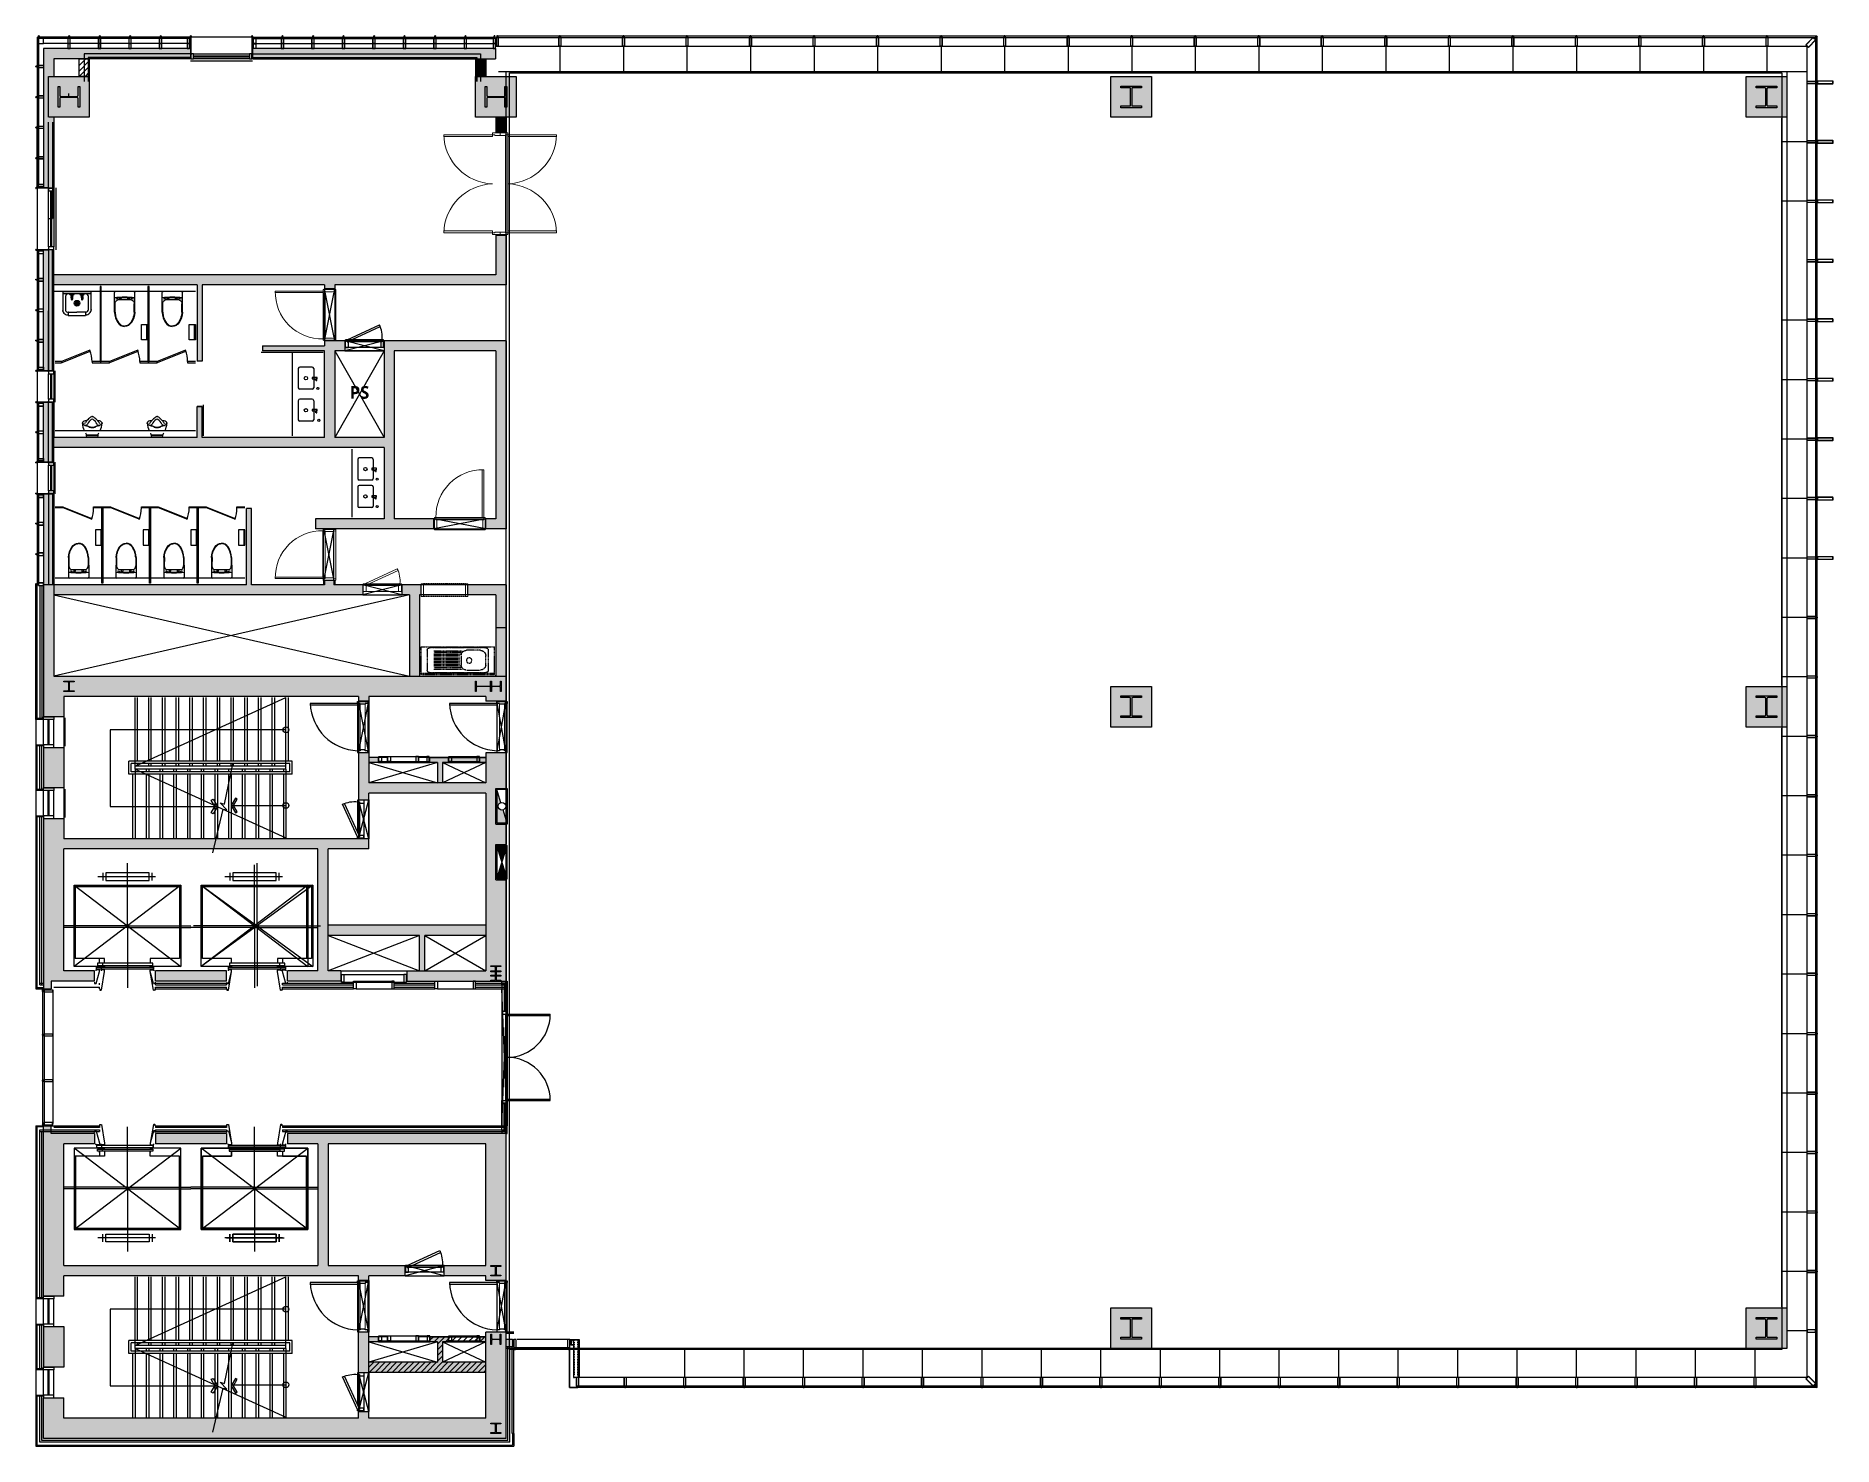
# Model space of a CAD drawing. Header units: millimetres. Extents: x 5865 to 41225, y 6941 to 34691.
import ezdxf
from ezdxf.enums import TextEntityAlignment as Align

# ---------------------------------------------------------------- set-up
doc = ezdxf.new("R2010")
doc.units = ezdxf.units.MM
for name, pattern in [('CEN', [62, 60, -1, 0, -1]), ('CONTINOUS', [0]), ('DASHED', [0.75, 0.5, -0.25]), ('HIDDEN', [0.375, 0.25, -0.125])]:
    doc.linetypes.add(name, pattern=pattern)
for name, color, linetype in [('150-WALL', 2, 'CONTINOUS'), ('5', 171, 'Continuous'), ('_I-Fur', 9, 'Continuous'), ('_R_I_Wall', 3, 'Continuous'), ('AA-CLXM', 2, 'CONTINOUS'), ('AA-DWXM-DOOR', 4, 'Continuous'), ('AA-DWXM-GRILL', 4, 'Continuous'), ('AA-DWXM-WID', 4, 'Continuous'), ('AA-DWXM-WIN', 4, 'Continuous'), ('AA-ELEV-PCN9', 9, 'Continuous'), ('AA-FLXS-TILE', 5, 'Continuous'), ('AA-HATC-BRIC', 8, 'Continuous'), ('AA-MKXS', 3, 'Continuous'), ('AA-SOLI-0253', 253, 'Continuous'), ('AA-SSXM', 7, 'Continuous'), ('AA-SSXM-SYM', 7, 'Continuous'), ('AA-SSXS', 4, 'Continuous'), ('AA-WAXM-BRIC', 3, 'Continuous'), ('AA-WAXM-CONC', 2, 'Continuous'), ('AA-WAXM-FIN1', 5, 'Continuous'), ('AA-WAXM-FIN2', 6, 'Continuous'), ('AA-WAXM-SEC1', 3, 'Continuous'), ('AA-WAXM-SEC2', 7, 'Continuous'), ('AA-XXXX-ETC', 9, 'Continuous'), ('AA-XXXX-F-BATH', 6, 'Continuous'), ('AA-XXXX-OPEN', 1, 'CEN'), ('AA-XXXX-PATT', 8, 'Continuous'), ('AA-XXXX-트러스', 7, 'Continuous'), ('bGridSpace', 6, 'Continuous'), ('EX-XXXX', 4, 'Continuous'), ('WID', 4, 'Continuous')]:
    doc.layers.add(name, color=color, linetype=linetype)
doc.layers.add('L-Door', color=153, linetype='Continuous', lineweight=15)
doc.styles.add('SAMOO', font='')
doc.styles.get('SAMOO').set_extended_font_data('NanumSquare Bold', bold=True)

msp = doc.modelspace()

# ---------------------------------------------------------------- texts
at = {"layer": 'AA-MKXS', "style": 'SAMOO'}
msp.add_text('PS', height=250, dxfattribs=at).set_placement((12232, 27676), align=Align.MIDDLE_CENTER)

# ---------------------------------------------------------------- blocks, each defined once
blk = doc.blocks.new('새로운 블럭')
at = {"layer": 'EX-XXXX', "color": 8}
for p, q in [((29394, 89706), (29394, 90940)), ((28344, 88940), (28344, 90540)), ((28344, 90540), (30444, 88940)), ((30444, 90540), (28344, 88940)), ((28344, 90540), (30444, 90540)), ((29944, 90705), (28809, 90705)), ((28909, 90780), (28909, 90630)), ((29879, 90630), (29879, 90780)), ((30444, 90540), (30444, 88940)), ((29394, 89706), (28144, 89706)), ((29394, 89706), (30644, 89706)), ((29394, 89686), (29394, 88520)), ((28944, 88940), (28344, 88940)), ((28874, 88867), (28874, 88852)), ((28939, 88872), (28879, 88872)), ((28880, 88476), (28944, 88841)), ((28934, 88952), (28944, 88952)), ((28944, 88952), (28944, 88940)), ((28944, 88843), (28944, 88867)), ((29394, 89002), (29394, 88962)), ((29854, 88952), (29844, 88952)), ((29844, 88952), (29854, 88952)), ((29844, 88940), (29844, 88952)), ((30444, 88940), (29844, 88940)), ((29844, 88843), (29844, 88867)), ((29908, 88476), (29844, 88841)), ((29849, 88872), (29909, 88872)), ((29914, 88867), (29914, 88852)), ((28849, 88502), (28849, 88477)), ((28854, 88472), (28875, 88472)), ((29934, 88472), (29913, 88472)), ((29939, 88502), (29939, 88477))]:
    blk.add_line(p, q, dxfattribs=at)
for points in [[(28969, 90780), (28969, 90630), (29819, 90630), (29819, 90780)], [(28884, 88927), (29904, 88927), (29904, 88887), (28884, 88887)], [(29894, 88962), (29894, 89002), (28904, 89002), (28904, 88962)]]:
    blk.add_lwpolyline(points, close=True, dxfattribs=at)
blk.add_lwpolyline([(28934, 89012), (28944, 89012), (28944, 89097), (28369, 89097), (28369, 90515), (30419, 90515), (30419, 89097), (29844, 89097), (29844, 89012), (29854, 89012)], dxfattribs=at)
for centre, start, end in [((28879, 88867), 90, 180), ((28939, 88867), 360, 90), ((28939, 88843), 344.7449, 360), ((29849, 88867), 90, 180), ((29849, 88843), 180, 195.2551), ((29909, 88867), 360, 90), ((28854, 88477), 180, 270), ((28875, 88477), 270, 344.7449), ((29913, 88477), 195.2551, 270), ((29934, 88477), 270, 360)]:
    blk.add_arc(centre, 5, start, end, dxfattribs=at)
blk = doc.blocks.new('apd227')
at = {"layer": 'AA-DWXM-DOOR'}
for p, q in [((72, 100), (72, 1032)), ((0, 100), (0, -100)), ((34, 100), (0, 100)), ((34, 50), (34, 100)), ((48, 50), (34, 50)), ((48, -50), (48, 50)), ((0, -100), (34, -100)), ((34, -100), (34, -50)), ((34, -50), (48, -50))]:
    blk.add_line(p, q, dxfattribs=at)
blk.add_lwpolyline([(34, 100), (34, 1033, -0.396451), (966, 100, -0.396451)], format="xyb", dxfattribs=at)
blk.add_lwpolyline([(34, 100), (72, 100)], dxfattribs=at)
blk.add_lwpolyline([(1000, 100), (1000, -100), (966, -100), (966, -50), (952, -50), (952, 50), (966, 50), (966, 100)], close=True, dxfattribs=at)
blk = doc.blocks.new('FFF')
at = {"layer": 'AA-DWXM-DOOR'}
for p, q in [((656, 65, 0), (15, 361, 0)), ((668, 100, 0), (31, 395, 0)), ((-50, -25, 0), (-50, 100, 0)), ((-50, 100, 0), (-19, 100, 0)), ((-19, 100, 0), (-19, 62, 0)), ((-19, 62, 0), (6, 62, 0)), ((6, 62, 0), (6, -25, 0)), ((643, -25, 0), (643, 62, 0)), ((643, 62, 0), (668, 62, 0)), ((668, 62, 0), (643, 62, 0)), ((668, 100, 0), (656, 65, 0)), ((668, 62, 0), (668, 100, 0)), ((668, 100, 0), (700, 100, 0)), ((700, 100, 0), (668, 100, 0)), ((668, 100, 0), (668, 62, 0)), ((700, -25, 0), (700, 100, 0)), ((-50, -25, 0), (6, -25, 0)), ((643, -25, 0), (700, -25, 0)), ((700, -25, 0), (643, -25, 0))]:
    blk.add_line(p, q, dxfattribs=at)
at = {"layer": 'AA-DWXM-DOOR', "color": 8}
for p, q in [((-19, 100, 0), (579, 100, 0)), ((-19, 62, 0), (643, 62, 0)), ((-50, -25, 0), (700, -25, 0))]:
    blk.add_line(p, q, dxfattribs=at)
at = {"layer": 'AA-DWXM-DOOR'}
blk.add_arc((527, 161, 0), 549, 154.7053, 186.3239, dxfattribs=at)
blk = doc.blocks.new('FGH')
at = {"layer": '_I-Fur', "ltscale": 3}
for p, q in [((469496, -206368), (469496, -206123)), ((469901, -206093), (469526, -206093)), ((469931, -206368), (469931, -206123)), ((469901, -206398), (469526, -206398)), ((469686, -206459), (469686, -206443))]:
    blk.add_line(p, q, dxfattribs=at)
for points in [[(469700, -206459), (469700, -206443), (469665, -206443), (469665, -206459)], [(469673, -206451), (469673, -206428), (469678, -206428), (469678, -206451)], [(469700, -206368), (469700, -206464), (469728, -206464), (469728, -206368)]]:
    blk.add_lwpolyline(points, close=True, dxfattribs=at)
blk.add_circle((469714, -206245), 32.5, dxfattribs=at)
for centre, start, end in [((469526, -206123), 90, 180), ((469901, -206123), 0, 90), ((469526, -206368), 180, 270), ((469901, -206368), 270, 0)]:
    blk.add_arc(centre, 30, start, end, dxfattribs=at)
blk = doc.blocks.new('키친')
at = {"linetype": 'DASHED'}
for p, q in [((200574, 35466), (200574, 34026)), ((200574, 35466), (201124, 35466)), ((200594, 35466), (200594, 34026)), ((201124, 34026), (201124, 35466)), ((200614, 34196), (200614, 35296)), ((201054, 35346), (200664, 35346)), ((200664, 34916), (200664, 35186)), ((200764, 35296), (200954, 35296)), ((201054, 35186), (201054, 34916)), ((201104, 35296), (201104, 34196)), ((200679, 34832), (200679, 34276)), ((200709, 34810), (200709, 34276)), ((200739, 34799), (200739, 34276)), ((200954, 34816), (200764, 34816)), ((200769, 34796), (200769, 34276)), ((200799, 34796), (200799, 34276)), ((200829, 34796), (200829, 34276)), ((200859, 34796), (200859, 34276)), ((200889, 34796), (200889, 34276)), ((200919, 34796), (200919, 34276)), ((200949, 34796), (200949, 34276)), ((200979, 34799), (200979, 34276)), ((201009, 34810), (201009, 34276)), ((201039, 34832), (201039, 34276)), ((200574, 34026), (201124, 34026)), ((201054, 34146), (200664, 34146))]:
    blk.add_line(p, q, dxfattribs=at)
blk.add_circle((200852, 34970), 53.2, dxfattribs=at)
for centre, radius, start, end in [((200664, 35296), 50, 90, 180), ((200773, 35188), 109, 94.713, 180.7394), ((200945, 35188), 109, 359.2606, 85.287), ((201054, 35296), 50, 0, 90), ((200764, 34916), 100, 180, 270), ((200954, 34916), 100, 270, 0), ((200664, 34196), 50, 180, 270), ((201054, 34196), 50, 270, 0)]:
    blk.add_arc(centre, radius, start, end, dxfattribs=at)
blk = doc.blocks.new('A$C6F92427D')
at = {"layer": 'AA-DWXM-WIN'}
for points in [[(2, -10), (17, -10), (17, 20), (2, 20)], [(-15, -180), (35, -180), (35, -10), (-15, -10)]]:
    blk.add_lwpolyline(points, close=True, dxfattribs=at)
at = {"layer": 'AA-DWXM-WIN', "color": 8}
blk.add_lwpolyline([(-12, -177), (32, -177), (32, -13), (-12, -13)], close=True, dxfattribs=at)
blk = doc.blocks.new('BATH5')
at = {"layer": '_I-Fur', "ltscale": 3}
blk.add_line((300, 20), (0, 20), dxfattribs=at)
blk.add_lwpolyline([(300, 0), (300, 125), (0, 125), (0, 0)], close=True, dxfattribs=at)
blk = doc.blocks.new('A$C15D14F08')
at = {"layer": '_I-Fur', "ltscale": 3}
for p, q in [((-198, 405), (-200, 118)), ((-188, 405), (-189, 239)), ((188, 405), (189, 239)), ((198, 405), (200, 118)), ((-200, 118), (-200, 20)), ((180, 0), (-180, 0)), ((138, 164), (-137, 164)), ((-95, 164), (-95, 140)), ((-85, 130), (-75, 130)), ((-65, 164), (-65, 140)), ((65, 164), (65, 140)), ((85, 130), (75, 130)), ((95, 164), (95, 140)), ((200, 118), (200, 20))]:
    blk.add_line(p, q, dxfattribs=at)
for centre, radius, start, end in [((0, 1690), 1585, 262.7494, 277.2505), ((-180, 20), 20, 180, 270), ((-105, 239), 84.1, 178.8852, 238.5743), ((0, 722), 605, 253.3491, 286.6508), ((-138, 184), 20, 238.5743, 270), ((-85, 140), 10, 180, 270), ((-75, 140), 10, 270, 0), ((75, 140), 10, 180, 270), ((85, 140), 10, 270, 0), ((138, 184), 20, 270, 301.4257), ((105, 239), 84.1, 301.4257, 1.1148), ((180, 20), 20, 270, 0)]:
    blk.add_arc(centre, radius, start, end, dxfattribs=at)
at = {"layer": '_I-Fur', "ltscale": 3, "extrusion": (0, 0, -1)}
blk.add_ellipse((0, 379), major_axis=(0, -311), ratio=0.639416, start_param=1.653775, end_param=3.141593, dxfattribs=at)
at = {"layer": '_I-Fur', "ltscale": 3}
blk.add_ellipse((0, 379), major_axis=(0, 311), ratio=0.639416, start_param=-1.487817, end_param=0, dxfattribs=at)
for points in [[(-188, 405), (-187, 414), (-187, 423), (-184, 450), (-181, 466), (-173, 499), (-169, 514), (-158, 544), (-152, 558), (-138, 584), (-131, 597), (-114, 619), (-106, 629), (-87, 646), (-78, 654), (-58, 666), (-48, 670), (-28, 677), (-17, 679), (-5, 680), (-2, 680), (0, 680)], [(188, 405), (187, 414), (187, 423), (184, 450), (181, 466), (173, 499), (169, 514), (158, 544), (152, 558), (138, 584), (131, 597), (114, 619), (106, 629), (87, 646), (78, 654), (58, 666), (48, 670), (28, 677), (17, 679), (5, 680), (2, 680), (0, 680)]]:
    blk.add_open_spline(points, degree=3, knots=[4.795368, 4.795368, 4.795368, 4.795368, 4.888808, 4.888808, 5.058304, 5.058304, 5.227799, 5.227799, 5.397294, 5.397294, 5.56679, 5.56679, 5.736285, 5.736285, 5.905781, 5.905781, 6.075276, 6.075276, 6.244772, 6.244772, 6.283185, 6.283185, 6.283185, 6.283185], dxfattribs=at)
blk = doc.blocks.new('urinal')
at = {"layer": '_I-Fur', "ltscale": 3}
for p, q in [((110, 0), (-110, 0)), ((-105, 8), (105, 8)), ((-105, 0), (-105, 8)), ((97, 16), (-97, 16)), ((105, 0), (105, 8))]:
    blk.add_line(p, q, dxfattribs=at)
for centre, radius, start, end in [((165, 83), 345, 125.0194, 141.0056), ((3, 328), 52.5, 93.5051, 132.9461), ((-3, 328), 52.5, 47.0539, 86.4949), ((-165, 83), 345, 38.9944, 54.9806), ((-164, 251), 30, 117.6362, 183.1909), ((186, 271), 381, 183.1909, 206.6126), ((-87, 331), 135, 217.3618, 258.1671), ((-81, 91), 211, 96.0221, 117.6362), ((-134, 255), 45, 238.6205, 330.2574), ((-147, 265), 13.8, 242.3421, 327.5405), ((147, 77), 335, 138.2226, 147.5405), ((-229, -53), 276, 61.9783, 68.0839), ((-190, 4), 80.2, 357.3227, 35.3673), ((-130, 87), 114, 66.4545, 82.2404), ((-97, 8), 8, 90, 180), ((-406, -501), 756, 62.6273, 66.1196), ((165, 83), 300, 127.7875, 150.2574), ((0, 387), 214, 246.4545, 293.5455), ((0, 354), 193, 252.4086, 270), ((0, 297), 30, 52.2125, 127.7875), ((0, 354), 193, 270, 287.5914), ((-165, 83), 300, 29.7426, 52.2125), ((406, -501), 756, 113.8804, 117.3727), ((130, 87), 114, 97.7596, 113.5455), ((134, 255), 45, 209.7426, 301.3795), ((97, 8), 8, 0, 90), ((229, -53), 276, 111.9161, 118.0217), ((81, 91), 211, 62.3638, 83.9779), ((-147, 77), 335, 32.4595, 41.7774), ((190, 4), 80.2, 144.6327, 182.6773), ((87, 331), 135, 281.8329, 322.6382), ((147, 265), 13.8, 212.4595, 297.6579), ((-186, 271), 381, 333.3874, 356.8091), ((164, 251), 30, 356.8091, 62.3638)]:
    blk.add_arc(centre, radius, start, end, dxfattribs=at)
for p in [(0, 380), (-194, 249), (-110, 0), (110, 0), (110, 0), (194, 249)]:
    blk.add_point(p, dxfattribs=at)
blk = doc.blocks.new('A$C2E855890')
at = {"layer": '_I-Fur', "ltscale": 3}
for p, q in [((89, 561), (61, 561)), ((411, 561), (61, 561)), ((61, 1), (61, 561)), ((106, 544), (106, 452)), ((106, 452), (106, 110)), ((113, 425), (106, 425)), ((120, 418), (120, 369)), ((120, 393), (142, 393)), ((120, 343), (120, 393)), ((120, 369), (141, 369)), ((412, 507), (161, 507)), ((183, 393), (214, 393)), ((184, 369), (214, 369)), ((464, 446), (464, 281)), ((467, 452), (467, 451)), ((469, 451), (529, 451)), ((521, 451), (521, 451)), ((534, 115), (534, 446)), ((61, 1), (89, 1)), ((61, 1), (411, 1)), ((113, 336), (106, 336)), ((106, 281), (106, 18)), ((113, 225), (106, 225)), ((113, 136), (106, 136)), ((120, 218), (120, 169)), ((120, 193), (120, 203)), ((120, 193), (142, 193)), ((120, 143), (120, 193)), ((120, 169), (141, 169)), ((161, 55), (412, 55)), ((183, 193), (214, 193)), ((184, 169), (214, 169)), ((464, 115), (464, 281)), ((467, 95), (467, 111)), ((469, 110), (529, 110)), ((521, 96), (521, 110))]:
    blk.add_line(p, q, dxfattribs=at)
for centre, radius in [((291, 281), 55), ((291, 281), 40), ((256, 281), 4), ((256, 281), 4), ((266, 305), 4), ((266, 256), 4), ((271, 281), 4), ((277, 295), 4), ((277, 267), 4), ((291, 316), 4), ((291, 301), 4), ((291, 281), 4), ((291, 261), 4), ((291, 246), 4), ((305, 295), 4), ((305, 267), 4), ((311, 281), 4), ((316, 305), 4), ((316, 256), 4), ((326, 281), 4)]:
    blk.add_circle(centre, radius, dxfattribs=at)
for centre, radius, start, end in [((89, 544), 17, 360, 90.0155), ((161, 452), 55, 90.0024, 180), ((113, 418), 7, 360, 89.9713), ((142, 360), 3.46, 151.6025, 331.6025), ((143, 402), 3.4, 25.5975, 205.5975), ((95, 382), 48.1, 335.1277, 21.9121), ((182, 328), 48.1, 97.4757, 140.564), ((183, 433), 48.1, 218.6801, 260.7951), ((167, 381), 18.2, 225.2631, 311.2679), ((167, 381), 18.2, 50.2571, 131.3381), ((176, 381), 4.93, 270.0773, 90.0773), ((183, 400), 7, 230.2571, 270), ((184, 362), 7, 90, 131.2679), ((214, 381), 12.2, 270, 90), ((411, 451), 110, 360, 90.0024), ((412, 452), 55, 360, 90.0048), ((469, 446), 5, 89.9893, 180), ((529, 446), 5, 360, 90.0175), ((89, 18), 17, 269.9659, 360), ((161, 110), 55, 180, 269.9871), ((113, 343), 7, 269.9504, 360), ((113, 218), 7, 360, 89.9713), ((113, 143), 7, 270.0783, 360), ((142, 160), 3.46, 151.6025, 331.6025), ((143, 202), 3.4, 25.5975, 205.5975), ((95, 182), 48.1, 335.1277, 21.9121), ((182, 128), 48.1, 97.4757, 140.564), ((183, 233), 48.1, 218.6801, 260.7951), ((167, 181), 18.2, 225.2631, 311.2679), ((167, 181), 18.2, 50.2571, 131.3381), ((176, 181), 4.93, 270.0773, 90.0773), ((183, 200), 7, 230.2571, 270), ((184, 162), 7, 90, 131.2679), ((214, 181), 12.2, 270, 90), ((423, 98), 98.1, 262.9916, 358.633), ((423, 97), 43.9, 255.3192, 356.7228), ((469, 115), 5, 180, 270.0213), ((529, 115), 5, 269.9912, 360)]:
    blk.add_arc(centre, radius, start, end, dxfattribs=at)
for p in [(418, 561), (521, 459), (442, 1)]:
    blk.add_point(p, dxfattribs=at)
blk = doc.blocks.new('점검구')
at = {"layer": 'AA-DWXM-DOOR'}
for p, q in [((198231, 37928, 0), (198869, 38223, 0)), ((198231, 37928, 0), (198200, 37928, 0)), ((198200, 37928), (198231, 37928)), ((198200, 37778, 0), (198200, 37928, 0)), ((198269, 37928, 0), (198231, 37928, 0)), ((198231, 37890, 0), (198231, 37928, 0)), ((198231, 37928, 0), (198244, 37893, 0)), ((198231, 37928), (198231, 37890)), ((198256, 37890, 0), (198231, 37890, 0)), ((198231, 37890), (198256, 37890)), ((198244, 37893, 0), (198884, 38189, 0)), ((198918, 37890), (198256, 37890, 0)), ((198256, 37778, 0), (198256, 37890, 0)), ((198918, 37928), (198269, 37928, 0)), ((198918, 37890), (198893, 37890)), ((198893, 37890), (198893, 37778)), ((198950, 37928), (198918, 37928)), ((198918, 37928), (198918, 37890)), ((198950, 37778), (198950, 37928)), ((198950, 37778), (198200, 37778, 0)), ((198256, 37778, 0), (198200, 37778, 0)), ((198200, 37778), (198256, 37778)), ((198950, 37778), (198893, 37778))]:
    blk.add_line(p, q, dxfattribs=at)
blk.add_arc((198373, 37985, 0), 551, 354.049, 25.6345, dxfattribs=at)
blk = doc.blocks.new('A$C25616869')
at = {"layer": 'AA-XXXX-ETC'}
for p, q in [((0, 3), (0, 47)), ((2, 3), (2, 47)), ((3, 50), (11, 50)), ((3, 48), (10, 48)), ((12, 2), (3, 2)), ((15, 7), (13, 7)), ((13, 7), (13, 3)), ((15, 7), (15, 3)), ((19, 50), (81, 50)), ((20, 48), (80, 48)), ((85, 7), (87, 7)), ((85, 7), (85, 3)), ((87, 7), (87, 3)), ((88, 2), (97, 2)), ((97, 50), (89, 50)), ((97, 48), (90, 48)), ((98, 3), (98, 47)), ((100, 3), (100, 47)), ((12, 0), (3, 0)), ((88, 0), (97, 0))]:
    blk.add_line(p, q, dxfattribs=at)
for centre, radius, start, end in [((3, 47), 3, 90, 180), ((3, 3), 3, 180, 270), ((3, 47), 1, 90, 180), ((3, 3), 1, 180, 270), ((10, 47), 1, 38.9448, 90), ((15, 51), 6, 218.9448, 321.0552), ((11, 49), 1, 28.6854, 90), ((15, 51), 4, 208.6854, 331.3146), ((12, 3), 1, 270, 0), ((12, 3), 3, 270, 0), ((19, 49), 1, 90, 151.3146), ((20, 47), 1, 90, 141.0552), ((80, 47), 1, 38.9448, 90), ((85, 51), 6, 218.9448, 321.0552), ((81, 49), 1, 28.6854, 90), ((85, 51), 4, 208.6854, 331.3146), ((88, 3), 3, 180, 270), ((88, 3), 1, 180, 270), ((89, 49), 1, 90, 151.3146), ((90, 47), 1, 90, 141.0552), ((97, 47), 3, 0, 90), ((97, 47), 1, 0, 90), ((97, 3), 1, 270, 0), ((97, 3), 3, 270, 0)]:
    blk.add_arc(centre, radius, start, end, dxfattribs=at)
blk = doc.blocks.new('A$C1C754D27')
at = {"layer": 'AA-XXXX-PATT', "ltscale": 3}
blk.add_hatch(color=256, dxfattribs=at).paths.add_polyline_path([(0, 660), (0, 0), (200, 0), (124, 259, -0.514855), (24, 330, -0.325388), (76, 401)])
for p, q in [((0, 660), (0, 0)), ((200, 660), (0, 660)), ((76, 401), (0, 660)), ((200, 0), (200, 660)), ((200, 0), (124, 259)), ((200, 0), (0, 0))]:
    blk.add_line(p, q, dxfattribs=at)
blk.add_circle((99, 330), 75.1, dxfattribs=at)

# ---------------------------------------------------------------- hatches: boundary and pattern name
at = {"ltscale": 10}
h = msp.add_hatch(color=251, dxfattribs=at)
h.paths.add_polyline_path([(15115, 22091), (6215, 22091), (6215, 25681), (6015, 25681), (6015, 22091), (6015, 21291), (6415, 21291), (6415, 21691), (12215, 21691), (12215, 21601), (12415, 21601), (12415, 21691), (14715, 21691), (14715, 21601), (15115, 21601)])
h.paths.add_polyline_path([(6215, 27481), (6015, 27481), (6015, 26301), (6215, 26301)])
h.paths.add_polyline_path([(6215, 30481), (6015, 30481), (6015, 28101), (6215, 28101)])
h.paths.add_polyline_path([(6915, 33891), (6215, 33891), (6115, 33891), (6115, 33091), (6915, 33091)], flags=17)
h.paths.add_polyline_path([(8905, 34441), (6015, 34441), (6015, 31701), (6215, 31701), (6215, 33091), (6115, 33091), (6115, 33891), (6215, 33891), (6215, 34241), (8905, 34241)])
for points in [[(14515, 34241), (14715, 34241), (14715, 33891), (14515, 33891)], [(14915, 32791), (15115, 32791), (15115, 33091), (14915, 33091)], [(13625, 20491), (13625, 20391), (13765, 20391), (13765, 19991), (13865, 19991), (13865, 20391), (14715, 20391), (14715, 20491)]]:
    msp.add_hatch(color=251, dxfattribs=at).paths.add_polyline_path(points)
h = msp.add_hatch(color=251, dxfattribs=at)
h.paths.add_polyline_path([(6215, 23891), (6215, 23691), (12295, 23691), (12295, 23891), (11745, 23891), (11745, 23971), (11545, 23971), (11545, 23891), (10105, 23891), (10105, 25391), (10005, 25391), (10005, 23891)])
h.paths.add_polyline_path([(6215, 26791), (6215, 26591), (12715, 26591), (12715, 25191), (11365, 25191), (11365, 24991), (13695, 24991), (13695, 25191), (12915, 25191), (12915, 28491), (14915, 28491), (14915, 25191), (14715, 25191), (14715, 24991), (15115, 24991), (15115, 28691), (12715, 28691), (12715, 26791), (11745, 26791), (11745, 28491), (11945, 28491), (11945, 28691), (11545, 28691), (11545, 28591), (10325, 28591), (10325, 28491), (11545, 28491), (11545, 26791), (9135, 26791), (9135, 27391), (9035, 27391), (9035, 26791)])
h.paths.add_polyline_path([(6215, 29991), (6215, 29791), (9035, 29791), (9035, 28291), (9135, 28291), (9135, 29791), (11545, 29791), (11545, 29711), (11745, 29711), (11745, 29791), (15115, 29791), (15115, 30771), (14915, 30771), (14915, 29991)])
h.paths.add_polyline_path([(13445, 23691), (13445, 23891), (13065, 23891), (13065, 23691), (13215, 23691), (13215, 22091), (13415, 22091), (13415, 23691)])
h.paths.add_polyline_path([(14365, 23891), (14365, 23691), (14915, 23691), (14915, 22091), (15115, 22091), (15115, 23891)])
h = msp.add_hatch(color=251, dxfattribs=at)
h.paths.add_polyline_path([(6415, 20691), (6015, 20691), (6015, 19891), (6415, 19891)])
h.paths.add_polyline_path([(6415, 18691), (11415, 18691), (11415, 16291), (10815, 16291), (10815, 16091), (11865, 16091), (11865, 16291), (11615, 16291), (11615, 18691), (12415, 18691), (12415, 18891), (6415, 18891), (6415, 19291), (6015, 19291), (6015, 15941), (6165, 15941), (6165, 16091), (7015, 16091), (7015, 16291), (6415, 16291)])
h.paths.add_polyline_path([(9615, 16091), (9615, 16291), (8215, 16291), (8215, 16091)], flags=17)
h.paths.add_polyline_path([(13165, 16291), (13165, 16091), (15115, 16091), (15115, 18081), (14915, 18081), (14915, 18781), (15115, 18781), (15115, 19181), (14915, 19181), (14915, 19881), (15115, 19881), (15115, 20581), (14715, 20581), (14715, 19991), (12415, 19991), (12415, 20581), (12215, 20581), (12215, 19661), (12415, 19661), (12415, 19791), (14715, 19791), (14715, 16291)])
h = msp.add_hatch(color=251, dxfattribs=at)
h.paths.add_polyline_path([(14715, 16991), (14715, 17191), (11615, 17191), (11615, 16991), (13415, 16991), (13415, 16291), (13515, 16291), (13515, 16991)])
h.paths.add_polyline_path([(14600, 9091), (14600, 8991), (14715, 8991), (14715, 9091)])
h.paths.add_polyline_path([(14600, 20491), (14600, 20391), (14715, 20391), (14715, 20491)])
h.paths.add_polyline_path([(12605, 20391), (12605, 20491), (12415, 20491), (12415, 20391)])
h.paths.add_polyline_path([(13625, 20491), (13625, 20391), (13765, 20391), (13765, 19991), (13865, 19991), (13865, 20391), (13980, 20391), (13980, 20491)])
h.paths.add_polyline_path([(12605, 8991), (12605, 9091), (12415, 9091), (12415, 8991)])
h.paths.add_polyline_path([(13625, 9091), (13625, 8991), (13765, 8991), (13765, 8591), (12415, 8591), (12415, 8391), (14715, 8391), (14715, 8591), (13865, 8591), (13865, 8991), (13980, 8991), (13980, 9091)])
h = msp.add_hatch(color=251, dxfattribs=at)
h.paths.add_polyline_path([(15115, 7091), (15115, 8891), (15245, 8891), (15245, 9041), (15115, 9041), (15115, 9181), (14715, 9181), (14715, 7491), (12415, 7491), (12415, 7621), (12215, 7621), (12215, 7491), (6415, 7491), (6415, 7891), (6015, 7891), (6015, 7091)])
h.paths.add_polyline_path([(6015, 8491), (6415, 8491), (6415, 9291), (6015, 9291)])
h.paths.add_polyline_path([(12415, 9181), (12215, 9181), (12215, 8391), (12415, 8391)])
h.paths.add_polyline_path([(14715, 10291), (14715, 10201), (15115, 10201), (15115, 13091), (10815, 13091), (10815, 12891), (11415, 12891), (11415, 10491), (6415, 10491), (6415, 12891), (7015, 12891), (7015, 13091), (6165, 13091), (6165, 13241), (6015, 13241), (6015, 9891), (6415, 9891), (6415, 10291), (12215, 10291), (12215, 10201), (12415, 10201), (12415, 10291), (13130, 10291), (13130, 10491), (11615, 10491), (11615, 12891), (14715, 12891), (14715, 10491), (13900, 10491), (13900, 10291)])
h.paths.add_polyline_path([(9615, 12891), (9615, 13091), (8215, 13091), (8215, 12891)], flags=17)
at = {"layer": 'AA-HATC-BRIC'}
h = msp.add_hatch(dxfattribs=at)
h.set_pattern_fill('ANSI31', color=256, scale=25, style=0)
h.set_pattern_definition([(45, (-691836.76, -11799.635), (-56.126601, 56.126601), [])])
h.paths.add_polyline_path([(6715, 34241), (6915, 34241), (6915, 33891), (6715, 33891)])
at = {"layer": 'AA-HATC-BRIC', "ltscale": 3}
h = msp.add_hatch(dxfattribs=at)
h.set_pattern_fill('ANSI31', color=256, scale=25, style=0)
h.set_pattern_definition([(45, (-691836.76, -11799.635), (-56.126601, 56.126601), [])])
h.paths.add_polyline_path([(13625, 9091), (13625, 8991), (13765, 8991), (13765, 8591), (12415, 8591), (12415, 8391), (12415, 8391), (12415, 8391), (14715, 8391), (14715, 8591), (13865, 8591), (13865, 8991), (14715, 8991), (14715, 9091)])
at = {"layer": 'AA-SOLI-0253', "ltscale": 3}
for points in [[(10125, 34441), (10125, 34241), (14910, 34241), (14910, 34441)], [(14515, 33091), (15315, 33091), (15315, 33891), (14515, 33891)], [(27015, 33891), (27015, 33091), (27815, 33091), (27815, 33891)], [(40315, 33091), (40315, 33891), (39515, 33891), (39515, 33091)], [(27015, 21891), (27015, 21091), (27815, 21091), (27815, 21891)], [(40315, 21091), (40315, 21891), (39515, 21891), (39515, 21091)], [(27015, 8860), (27815, 8860), (27815, 9660), (27015, 9660)], [(39515, 9660), (39515, 8860), (40315, 8860), (40315, 9660)]]:
    msp.add_hatch(color=256, dxfattribs=at).paths.add_polyline_path(points)
at = {"layer": 'AA-XXXX-PATT', "ltscale": 3}
for points in [[(15035, 18448), (15128, 18756), (14942, 18756)], [(14942, 18106), (15128, 18106), (15035, 18413)]]:
    msp.add_hatch(color=256, dxfattribs=at).paths.add_polyline_path(points)

# ---------------------------------------------------------------- linework, layer by layer
at = {"color": 101, "ltscale": 10}
for p, q in [((11515, 29641), (11515, 28731)), ((11515, 24041), (11515, 24951))]:
    msp.add_line(p, q, dxfattribs=at)
at = {"ltscale": 3}
for p, q in [((6025, 15921), (6025, 15941)), ((6025, 13261), (6025, 13241))]:
    msp.add_line(p, q, dxfattribs=at)
at = {"color": 3, "ltscale": 3}
msp.add_lwpolyline([(14515, 33891), (15315, 33891), (15315, 33091), (14515, 33091)], close=True, dxfattribs=at)
at = {"color": 253, "ltscale": 3}
msp.add_lwpolyline([(15115, 22091), (15115, 21601)], dxfattribs=at)
at = {"color": 3, "ltscale": 3}
for points in [[(15115, 22091), (15115, 21601)], [(15115, 19881), (15135, 19881), (15135, 19181), (15115, 19181), (15115, 18781)], [(15115, 18081), (15115, 16091)], [(13165, 16091), (15115, 16091)]]:
    msp.add_lwpolyline(points, dxfattribs=at)
at = {"ltscale": 3}
for centre, start, end in [((5982, 15931), 323.2951, 36.7049), ((5982, 13251), 323.2951, 36.7049), ((15255, 9054), 233.2951, 306.7049), ((15255, 9054), 233.2951, 306.7049), ((15255, 8877), 53.2951, 126.7049), ((15255, 8877), 53.2951, 126.7049)]:
    msp.add_arc(centre, 16.7, start, end, dxfattribs=at)
at = {"layer": '150-WALL', "color": 8}
for points in [[(6616, 21995), (6616, 21979), (6540, 21979, 0.414214), (6520, 21959), (6520, 21823, 0.414214), (6540, 21803), (6616, 21803), (6616, 21787), (6414, 21787), (6414, 21803), (6490, 21803, 0.414214), (6510, 21823), (6510, 21959, 0.414214), (6490, 21979), (6414, 21979), (6414, 21995)], [(14811, 21992), (14827, 21992), (14827, 21916, 0.414214), (14847, 21896), (14983, 21896, 0.414214), (15003, 21916), (15003, 21992), (15019, 21992), (15019, 21790), (15003, 21790), (15003, 21866, 0.414214), (14983, 21886), (14847, 21886, 0.414214), (14827, 21866), (14827, 21790), (14811, 21790)], [(15015, 16291), (15015, 16275), (14940, 16275, 0.414214), (14920, 16255), (14920, 16127, 0.414214), (14940, 16107), (15015, 16107), (15015, 16091), (14815, 16091), (14815, 16107), (14890, 16107, 0.414214), (14910, 16127), (14910, 16255, 0.414214), (14890, 16275), (14815, 16275), (14815, 16291)], [(15015, 10491), (15015, 10475), (14940, 10475, 0.414214), (14920, 10455), (14920, 10327, 0.414214), (14940, 10307), (15015, 10307), (15015, 10291), (14815, 10291), (14815, 10307), (14890, 10307, 0.414214), (14910, 10327), (14910, 10455, 0.414214), (14890, 10475), (14815, 10475), (14815, 10491)], [(14815, 9141), (14831, 9141), (14831, 9066, 0.414214), (14851, 9046), (14979, 9046, 0.414214), (14999, 9066), (14999, 9141), (15015, 9141), (15015, 8941), (14999, 8941), (14999, 9016, 0.414214), (14979, 9036), (14851, 9036, 0.414214), (14831, 9016), (14831, 8941), (14815, 8941)]]:
    msp.add_lwpolyline(points, format="xyb", close=True, dxfattribs=at)
at = {"layer": '5', "color": 8}
for p, q in [((7815, 20321), (10785, 21671)), ((7815, 20261), (10785, 18911)), ((7815, 8921), (10785, 10271)), ((7815, 8861), (10785, 7511))]:
    msp.add_line(p, q, dxfattribs=at)
for points in [[(11545, 29711), (11545, 28691), (11745, 29711), (11745, 28691)], [(11945, 28691), (12715, 28691), (11945, 28491), (12715, 28491)], [(13695, 25191), (14715, 25191), (13695, 24991), (14715, 24991)], [(11525, 23971), (11525, 24991), (11725, 23971), (11725, 24991)], [(12295, 23891), (13065, 23891), (12295, 23691), (13065, 23691)], [(12215, 21601), (12215, 20581), (12415, 21601), (12415, 20581)], [(14935, 21601), (14935, 20581), (15115, 21601), (15115, 20581)], [(12215, 19661), (12215, 18891), (12415, 19661), (12415, 18891)], [(15135, 15941), (15135, 13241), (15035, 15941), (15035, 13241)], [(12215, 10201), (12215, 9181), (12415, 10201), (12415, 9181)], [(14935, 10201), (14935, 9181), (15115, 10201), (15115, 9181)], [(12215, 8391), (12215, 7621), (12415, 8391), (12415, 7621)]]:
    msp.add_lwpolyline(points, close=True, dxfattribs=at)
at = {"layer": '5', "color": 8, "elevation": 0}
msp.add_lwpolyline([(13130, 10491), (13900, 10491), (13130, 10291), (13900, 10291)], close=True, dxfattribs=at)
at = {"layer": '_I-Fur', "ltscale": 3}
for p, q in [((7130, 29661), (6215, 29661)), ((8070, 29661), (7150, 29661)), ((9005, 29661), (8090, 29661)), ((6370, 28281), (6245, 28281)), ((6245, 28261), (6370, 28261)), ((6370, 28281), (6370, 28261)), ((7310, 28281), (6970, 28281)), ((6970, 28281), (6970, 28261)), ((6970, 28261), (7310, 28261)), ((7310, 28261), (7310, 28281)), ((8250, 28281), (7910, 28281)), ((7910, 28281), (7910, 28261)), ((7910, 28261), (8250, 28261)), ((8250, 28261), (8250, 28281)), ((9005, 28281), (8850, 28281)), ((8850, 28261), (9005, 28261)), ((12085, 25221), (12085, 26561)), ((6245, 25421), (6400, 25421)), ((6400, 25401), (6245, 25401)), ((6400, 25421), (6400, 25401)), ((7000, 25421), (7340, 25421)), ((7000, 25401), (7000, 25421)), ((7340, 25401), (7000, 25401)), ((7340, 25421), (7340, 25401)), ((7940, 25421), (8280, 25421)), ((7940, 25401), (7940, 25421)), ((7940, 25421), (8280, 25421)), ((7940, 25401), (7940, 25421)), ((8280, 25401), (7940, 25401)), ((8280, 25401), (7940, 25401)), ((8280, 25421), (8280, 25401)), ((8280, 25421), (8280, 25401)), ((8880, 25421), (9220, 25421)), ((8880, 25401), (8880, 25421)), ((9220, 25401), (8880, 25401)), ((9220, 25421), (9220, 25401)), ((9820, 25421), (9975, 25421)), ((9820, 25401), (9820, 25421)), ((9975, 25401), (9820, 25401)), ((7160, 24021), (6245, 24021)), ((8100, 24021), (7180, 24021)), ((9040, 24021), (8120, 24021)), ((9975, 24021), (9060, 24021))]:
    msp.add_line(p, q, dxfattribs=at)
for points in [[(7130, 29761), (7130, 28281), (7150, 28281), (7150, 29761)], [(8070, 29761), (8070, 28281), (8090, 28281), (8090, 29761)], [(6370, 28281), (6378, 28262), (6935, 28485), (6927, 28504)], [(7310, 28281), (7318, 28262), (7875, 28485), (7867, 28504)], [(8250, 28281), (8258, 28262), (8815, 28485), (8807, 28504)], [(6400, 25401), (6408, 25419), (6965, 25196), (6957, 25178)], [(7160, 23921), (7160, 25401), (7180, 25401), (7180, 23921)], [(7340, 25401), (7348, 25419), (7905, 25196), (7897, 25178)], [(8100, 23921), (8100, 25401), (8120, 25401), (8120, 23921)], [(8280, 25401), (8288, 25419), (8845, 25196), (8837, 25178)], [(9040, 23921), (9040, 25401), (9060, 25401), (9060, 23921)], [(9220, 25401), (9228, 25419), (9785, 25196), (9777, 25178)]]:
    msp.add_lwpolyline(points, close=True, dxfattribs=at)
for centre, start, end in [((6370, 28281), 0, 21.8424), ((7310, 28281), 0, 21.8424), ((6400, 25401), 338.1576, 0), ((7340, 25401), 338.1576, 0), ((8280, 25401), 338.1576, 0), ((9220, 25401), 338.1576, 0)]:
    msp.add_arc(centre, 600, start, end, dxfattribs=at)
at = {"layer": '_R_I_Wall', "ltscale": 3}
for p, q in [((16373, 9041), (16555, 9041)), ((16555, 9041), (16555, 8290))]:
    msp.add_line(p, q, dxfattribs=at)
at = {"layer": 'AA-CLXM'}
for points in [[(6301, 33694), (6336, 33694), (6336, 33521, 0.414214), (6356, 33501), (6674, 33501, 0.414214), (6694, 33521), (6694, 33694), (6729, 33694), (6729, 33287), (6694, 33287), (6694, 33461, 0.414214), (6674, 33481), (6356, 33481, 0.414214), (6336, 33461), (6336, 33287), (6301, 33287)], [(14701, 33694), (14736, 33694), (14736, 33521, 0.414214), (14756, 33501), (15074, 33501, 0.414214), (15094, 33521), (15094, 33694), (15129, 33694), (15129, 33287), (15094, 33287), (15094, 33461, 0.414214), (15074, 33481), (14756, 33481, 0.414214), (14736, 33461), (14736, 33287), (14701, 33287)], [(27619, 33705), (27619, 33670), (27445, 33670, 0.414214), (27425, 33650), (27425, 33332, 0.414214), (27445, 33312), (27619, 33312), (27619, 33277), (27212, 33277), (27212, 33312), (27385, 33312, 0.414214), (27405, 33332), (27405, 33650, 0.414214), (27385, 33670), (27212, 33670), (27212, 33705)], [(40119, 33705), (40119, 33670), (39945, 33670, 0.414214), (39925, 33650), (39925, 33332, 0.414214), (39945, 33312), (40119, 33312), (40119, 33277), (39712, 33277), (39712, 33312), (39885, 33312, 0.414214), (39905, 33332), (39905, 33650, 0.414214), (39885, 33670), (39712, 33670), (39712, 33705)], [(6616, 21995), (6616, 21979), (6540, 21979, 0.414214), (6520, 21959), (6520, 21823, 0.414214), (6540, 21803), (6616, 21803), (6616, 21787), (6414, 21787), (6414, 21803), (6490, 21803, 0.414214), (6510, 21823), (6510, 21959, 0.414214), (6490, 21979), (6414, 21979), (6414, 21995)], [(14511, 21992), (14527, 21992), (14527, 21916, 0.414214), (14547, 21896), (14983, 21896, 0.414214), (15003, 21916), (15003, 21992), (15019, 21992), (15019, 21790), (15003, 21790), (15003, 21866, 0.414214), (14983, 21886), (14547, 21886, 0.414214), (14527, 21866), (14527, 21790), (14511, 21790)], [(27619, 21705), (27619, 21670), (27445, 21670, 0.414214), (27425, 21650), (27425, 21332, 0.414214), (27445, 21312), (27619, 21312), (27619, 21277), (27212, 21277), (27212, 21312), (27385, 21312, 0.414214), (27405, 21332), (27405, 21650, 0.414214), (27385, 21670), (27212, 21670), (27212, 21705)], [(40119, 21705), (40119, 21670), (39945, 21670, 0.414214), (39925, 21650), (39925, 21332, 0.414214), (39945, 21312), (40119, 21312), (40119, 21277), (39712, 21277), (39712, 21312), (39885, 21312, 0.414214), (39905, 21332), (39905, 21650, 0.414214), (39885, 21670), (39712, 21670), (39712, 21705)], [(15015, 16391), (15015, 16375), (14940, 16375, 0.414214), (14920, 16355), (14920, 16227, 0.414214), (14940, 16207), (15015, 16207), (15015, 16191), (14815, 16191), (14815, 16207), (14890, 16207, 0.414214), (14910, 16227), (14910, 16355, 0.414214), (14890, 16375), (14815, 16375), (14815, 16391)], [(15015, 10491), (15015, 10475), (14940, 10475, 0.414214), (14920, 10455), (14920, 10327, 0.414214), (14940, 10307), (15015, 10307), (15015, 10291), (14815, 10291), (14815, 10307), (14890, 10307, 0.414214), (14910, 10327), (14910, 10455, 0.414214), (14890, 10475), (14815, 10475), (14815, 10491)], [(27619, 9474), (27619, 9439), (27445, 9439, 0.414214), (27425, 9419), (27425, 9101, 0.414214), (27445, 9081), (27619, 9081), (27619, 9046), (27212, 9046), (27212, 9081), (27385, 9081, 0.414214), (27405, 9101), (27405, 9419, 0.414214), (27385, 9439), (27212, 9439), (27212, 9474)], [(40119, 9474), (40119, 9439), (39945, 9439, 0.414214), (39925, 9419), (39925, 9101, 0.414214), (39945, 9081), (40119, 9081), (40119, 9046), (39712, 9046), (39712, 9081), (39885, 9081, 0.414214), (39905, 9101), (39905, 9419, 0.414214), (39885, 9439), (39712, 9439), (39712, 9474)], [(14815, 9141), (14831, 9141), (14831, 9066, 0.414214), (14851, 9046), (14979, 9046, 0.414214), (14999, 9066), (14999, 9141), (15015, 9141), (15015, 8941), (14999, 8941), (14999, 9016, 0.414214), (14979, 9036), (14851, 9036, 0.414214), (14831, 9016), (14831, 8941), (14815, 8941)], [(15015, 7391), (15015, 7375), (14940, 7375, 0.414214), (14920, 7355), (14920, 7227, 0.414214), (14940, 7207), (15015, 7207), (15015, 7191), (14815, 7191), (14815, 7207), (14890, 7207, 0.414214), (14910, 7227), (14910, 7355, 0.414214), (14890, 7375), (14815, 7375), (14815, 7391)]]:
    msp.add_lwpolyline(points, format="xyb", close=True, dxfattribs=at)
at = {"layer": 'AA-DWXM-GRILL', "color": 8}
for p, q in [((8965, 34341, 0), (10065, 34341, 0)), ((10065, 34241, 0), (8965, 34241, 0)), ((12840, 20511), (13340, 20511)), ((14040, 20511), (14540, 20511)), ((12840, 20411), (13340, 20411)), ((14040, 20411), (14540, 20411)), ((12165, 16091), (12865, 16091)), ((12165, 15941), (12865, 15941)), ((13765, 16091), (14465, 16091)), ((13765, 15941), (14465, 15941)), ((12840, 9111), (13340, 9111)), ((12840, 9011), (13340, 9011)), ((14040, 9111), (14540, 9111)), ((14040, 9011), (14540, 9011))]:
    msp.add_line(p, q, dxfattribs=at)
at = {"layer": 'AA-DWXM-GRILL'}
for p, q in [((8965, 34341, 0), (10065, 34341, 0)), ((10065, 34241, 0), (8965, 34241, 0)), ((12665, 20511), (13555, 20511)), ((12665, 20411), (13555, 20411)), ((11925, 16221), (13105, 16221)), ((11925, 16071), (13105, 16071)), ((12665, 9111), (13565, 9111)), ((12665, 9011), (13565, 9011))]:
    msp.add_line(p, q, dxfattribs=at)
at = {"layer": 'AA-DWXM-GRILL', "color": 8, "elevation": 0}
for points in [[(8915, 34341), (8915, 34241), (8965, 34241), (8965, 34341)], [(10065, 34341), (10065, 34241), (10115, 34241), (10115, 34341)]]:
    msp.add_lwpolyline(points, close=True, dxfattribs=at)
at = {"layer": 'AA-DWXM-GRILL', "elevation": 0}
for points in [[(8915, 34341), (8915, 34241), (8965, 34241), (8965, 34341)], [(10065, 34341), (10065, 34241), (10115, 34241), (10115, 34341)]]:
    msp.add_lwpolyline(points, close=True, dxfattribs=at)
at = {"layer": 'AA-DWXM-GRILL'}
for points in [[(12615, 20511), (12665, 20511), (12665, 20411), (12615, 20411)], [(13605, 20511), (13555, 20511), (13555, 20411), (13605, 20411)], [(11875, 16221), (11925, 16221), (11925, 16071), (11875, 16071)], [(13155, 16221), (13105, 16221), (13105, 16071), (13155, 16071)], [(12615, 9111), (12665, 9111), (12665, 9011), (12615, 9011)], [(13615, 9111), (13565, 9111), (13565, 9011), (13615, 9011)]]:
    msp.add_lwpolyline(points, close=True, dxfattribs=at)
at = {"layer": 'AA-DWXM-GRILL', "color": 8}
for points in [[(12790, 20511), (12840, 20511), (12840, 20411), (12790, 20411)], [(13390, 20511), (13340, 20511), (13340, 20411), (13390, 20411)], [(13990, 20511), (14040, 20511), (14040, 20411), (13990, 20411)], [(14590, 20511), (14540, 20511), (14540, 20411), (14590, 20411)], [(12115, 16091), (12165, 16091), (12165, 15941), (12115, 15941)], [(12915, 16091), (12865, 16091), (12865, 15941), (12915, 15941)], [(13715, 16091), (13765, 16091), (13765, 15941), (13715, 15941)], [(14515, 16091), (14465, 16091), (14465, 15941), (14515, 15941)], [(12790, 9111), (12840, 9111), (12840, 9011), (12790, 9011)], [(13390, 9111), (13340, 9111), (13340, 9011), (13390, 9011)], [(13990, 9111), (14040, 9111), (14040, 9011), (13990, 9011)], [(14590, 9111), (14540, 9111), (14540, 9011), (14590, 9011)]]:
    msp.add_lwpolyline(points, close=True, dxfattribs=at)
at = {"layer": 'AA-DWXM-WID', "color": 8}
for p, q in [((15105, 15441), (15105, 13741)), ((15135, 15441), (15135, 13741))]:
    msp.add_line(p, q, dxfattribs=at)
at = {"layer": 'AA-DWXM-WID'}
for p, q in [((15135, 15441), (15135, 15416)), ((15135, 15441), (15985, 15441)), ((15135, 15416), (15985, 15416)), ((15135, 13766), (15135, 13741)), ((15135, 13766), (15985, 13766)), ((15135, 13741), (15985, 13741))]:
    msp.add_line(p, q, dxfattribs=at)
for centre, start, end in [((15135, 15441), 270, 0), ((15135, 13741), 0, 90)]:
    msp.add_arc(centre, 850, start, end, dxfattribs=at)
at = {"layer": 'AA-DWXM-WIN'}
for p, q in [((14933, 34691), (40905, 34691)), ((14933, 34661), (40875, 34661)), ((40915, 8101), (40915, 34680)), ((8965, 34301, 0), (10065, 34301, 0)), ((40885, 8131), (40885, 34650)), ((8965, 34281, 0), (10065, 34281, 0)), ((6115, 30541), (6115, 31641)), ((6155, 30541), (6155, 31641)), ((6175, 30541), (6175, 31641)), ((6215, 31641), (6215, 30541)), ((6115, 27541), (6115, 28041)), ((6155, 27541), (6155, 28041)), ((6175, 27541), (6175, 28041)), ((6215, 28041), (6215, 27541)), ((6115, 25741), (6115, 26241)), ((6155, 25741), (6155, 26241)), ((6175, 25741), (6175, 26241)), ((6215, 26241), (6215, 25741)), ((6015, 20741), (6015, 21241)), ((6105, 20741), (6105, 21241)), ((6125, 20741), (6125, 21241)), ((6215, 20741), (6215, 21241)), ((6015, 19341), (6015, 19841)), ((6105, 19341), (6105, 19841)), ((6125, 19341), (6125, 19841)), ((6215, 19341), (6215, 19841)), ((15035, 16031), (15035, 15491)), ((15075, 16031), (15075, 15491)), ((15095, 16031), (15095, 15491)), ((15135, 16031), (15135, 15491)), ((5995, 15898), (5995, 13273)), ((6025, 15898), (6025, 13283)), ((15035, 13151), (15035, 13691)), ((15075, 13151), (15075, 13691)), ((15095, 13151), (15095, 13691)), ((15135, 13151), (15135, 13691)), ((6015, 9341), (6015, 9841)), ((6105, 9341), (6105, 9841)), ((6125, 9341), (6125, 9841)), ((6215, 9341), (6215, 9841)), ((16350, 8841), (15298, 8841)), ((16323, 8871), (15313, 8871)), ((6015, 7941), (6015, 8441)), ((6105, 7941), (6105, 8441)), ((6125, 7941), (6125, 8441)), ((6215, 7941), (6215, 8441)), ((40875, 8120), (16494, 8120)), ((40905, 8090), (16537, 8090))]:
    msp.add_line(p, q, dxfattribs=at)
at = {"layer": 'AA-DWXM-WIN', "color": 8}
for p, q in [((14920, 34491), (40655, 34491)), ((14965, 34491), (40715, 34491)), ((40715, 8290), (40715, 34491)), ((6195, 15891), (6195, 13291)), ((16323, 9041), (15335, 9041)), ((40715, 8290), (16494, 8290))]:
    msp.add_line(p, q, dxfattribs=at)
at = {"layer": 'AA-DWXM-WIN'}
for points in [[(40740, 34466), (40691, 34516), (40836, 34661), (40885, 34611)], [(40866, 34631), (40855, 34641), (40905, 34691), (40915, 34680)], [(6115, 31641), (6215, 31641), (6215, 31691), (6115, 31691)], [(6115, 30491), (6215, 30491), (6215, 30541), (6115, 30541)], [(6115, 28041), (6215, 28041), (6215, 28091), (6115, 28091)], [(6115, 27491), (6215, 27491), (6215, 27541), (6115, 27541)], [(6115, 26241), (6215, 26241), (6215, 26291), (6115, 26291)], [(6115, 25691), (6215, 25691), (6215, 25741), (6115, 25741)], [(6215, 21291), (6215, 21241), (6015, 21241), (6015, 21291)], [(6215, 20691), (6215, 20741), (6015, 20741), (6015, 20691)], [(6215, 19891), (6215, 19841), (6015, 19841), (6015, 19891)], [(6215, 19291), (6215, 19341), (6015, 19341), (6015, 19291)], [(15135, 16081), (15135, 16031), (15035, 16031), (15035, 16081)], [(15135, 15441), (15135, 15491), (15035, 15491), (15035, 15441)], [(15135, 13741), (15135, 13691), (15035, 13691), (15035, 13741)], [(15135, 13101), (15135, 13151), (15035, 13151), (15035, 13101)], [(6215, 9891), (6215, 9841), (6015, 9841), (6015, 9891)], [(6215, 9291), (6215, 9341), (6015, 9341), (6015, 9291)], [(6215, 8491), (6215, 8441), (6015, 8441), (6015, 8491)], [(40740, 8315), (40691, 8266), (40836, 8120), (40885, 8170)], [(40866, 8150), (40855, 8140), (40905, 8090), (40915, 8101)], [(6215, 7891), (6215, 7941), (6015, 7941), (6015, 7891)]]:
    msp.add_lwpolyline(points, close=True, dxfattribs=at)
at = {"layer": 'AA-DWXM-WIN', "color": 8}
for points in [[(40740, 34470), (40695, 34516), (40836, 34657), (40881, 34611)], [(40918, 33798), (40918, 33754), (41222, 33754), (41222, 33798), (40918, 33798)], [(40918, 32628), (40918, 32584), (41222, 32584), (41222, 32628), (40918, 32628)], [(40918, 31458), (40918, 31414), (41222, 31414), (41222, 31458), (40918, 31458)], [(40918, 30288), (40918, 30244), (41222, 30244), (41222, 30288), (40918, 30288)], [(40918, 29118), (40918, 29074), (41222, 29074), (41222, 29118), (40918, 29118)], [(40918, 27948), (40918, 27904), (41222, 27904), (41222, 27948), (40918, 27948)], [(40918, 26778), (40918, 26734), (41222, 26734), (41222, 26778), (40918, 26778)], [(40918, 25608), (40918, 25564), (41222, 25564), (41222, 25608), (40918, 25608)], [(40918, 24438), (40918, 24394), (41222, 24394), (41222, 24438), (40918, 24438)], [(40740, 8311), (40695, 8266), (40836, 8125), (40881, 8170)]]:
    msp.add_lwpolyline(points, close=True, dxfattribs=at)
at = {"layer": 'AA-DWXM-WIN'}
for points in [[(40915, 33751), (41222, 33751, 0.414214), (41225, 33754), (41225, 33798, 0.414214), (41222, 33801), (40915, 33801), (40915, 33751)], [(40915, 32581), (41222, 32581, 0.414214), (41225, 32584), (41225, 32628, 0.414214), (41222, 32631), (40915, 32631), (40915, 32581)], [(40915, 31411), (41222, 31411, 0.414214), (41225, 31414), (41225, 31458, 0.414214), (41222, 31461), (40915, 31461), (40915, 31411)], [(40915, 30241), (41222, 30241, 0.414214), (41225, 30244), (41225, 30288, 0.414214), (41222, 30291), (40915, 30291), (40915, 30241)], [(40915, 29071), (41222, 29071, 0.414214), (41225, 29074), (41225, 29118, 0.414214), (41222, 29121), (40915, 29121), (40915, 29071)], [(40915, 27901), (41222, 27901, 0.414214), (41225, 27904), (41225, 27948, 0.414214), (41222, 27951), (40915, 27951), (40915, 27901)], [(40915, 26731), (41222, 26731, 0.414214), (41225, 26734), (41225, 26778, 0.414214), (41222, 26781), (40915, 26781), (40915, 26731)], [(40915, 25561), (41222, 25561, 0.414214), (41225, 25564), (41225, 25608, 0.414214), (41222, 25611), (40915, 25611), (40915, 25561)], [(40915, 24391), (41222, 24391, 0.414214), (41225, 24394), (41225, 24438, 0.414214), (41222, 24441), (40915, 24441), (40915, 24391)]]:
    msp.add_lwpolyline(points, format="xyb", dxfattribs=at)
for points in [[(5995, 15903), (5995, 15921), (6025, 15921)], [(5995, 13278), (5995, 13261), (6025, 13261)]]:
    msp.add_lwpolyline(points, dxfattribs=at)
at = {"layer": 'AA-ELEV-PCN9'}
for p, q in [((10119, 34664, 0), (8911, 34664, 0)), ((16175, 34491), (16175, 33991)), ((17425, 34491), (17425, 33991)), ((18675, 34491), (18675, 33991)), ((19925, 34491), (19925, 33991)), ((21175, 34491), (21175, 33991)), ((22425, 34491), (22425, 33991)), ((23675, 34491), (23675, 33991)), ((24925, 34491), (24925, 33991)), ((26175, 34491), (26175, 33991)), ((27425, 34491), (27425, 33991)), ((28675, 34491), (28675, 33991)), ((29925, 34491), (29925, 33991)), ((31175, 34491), (31175, 33991)), ((32425, 34491), (32425, 33991)), ((33675, 34491), (33675, 33991)), ((34925, 34491), (34925, 33991)), ((36175, 34491), (36175, 33991)), ((37425, 34491), (37425, 33991)), ((38675, 34491), (38675, 33991)), ((39925, 34491), (39925, 33991)), ((10125, 34191), (8905, 34191)), ((14965, 33991), (40715, 33991)), ((40215, 21911), (40215, 33071)), ((40715, 32606), (40215, 32606)), ((5892, 31700), (5892, 30481)), ((6265, 30481), (6265, 31701)), ((40715, 31436), (40215, 31436)), ((40715, 29096), (40215, 29096)), ((12715, 28491), (11945, 28491)), ((12715, 28491), (11945, 28491)), ((5892, 28100), (5892, 27481)), ((6245, 27481), (6245, 28101)), ((40715, 27926), (40215, 27926)), ((40715, 26756), (40215, 26756)), ((5892, 26300), (5892, 25681)), ((6245, 25681), (6245, 26301)), ((40715, 25586), (40215, 25586)), ((40715, 24416), (40215, 24416)), ((12295, 23691), (13065, 23691)), ((40715, 23246), (40215, 23246)), ((40715, 22076), (40215, 22076)), ((5865, 21241), (5865, 20741)), ((6435, 21271), (6435, 20711)), ((40215, 9680), (40215, 21071)), ((40715, 20906), (40215, 20906)), ((12605, 20391), (13615, 20391)), ((5865, 19841), (5865, 19341)), ((6435, 19871), (6435, 19311)), ((12415, 18891), (12415, 19661)), ((40715, 19736), (40215, 19736)), ((40715, 18566), (40215, 18566)), ((40715, 17396), (40215, 17396)), ((11865, 16291), (13165, 16291)), ((40715, 16226), (40215, 16226)), ((40715, 15056), (40215, 15056)), ((40715, 13886), (40215, 13886)), ((40715, 12716), (40215, 12716)), ((40715, 11546), (40215, 11546)), ((40715, 10376), (40215, 10376)), ((5865, 9841), (5865, 9341)), ((40715, 9206), (40335, 9206)), ((12605, 8991), (13625, 8991)), ((39495, 8840), (16564, 8840)), ((18630, 8290), (18630, 8840)), ((19800, 8290), (19800, 8840)), ((20970, 8290), (20970, 8840)), ((22140, 8290), (22140, 8840)), ((23310, 8290), (23310, 8840)), ((24480, 8290), (24480, 8840)), ((25650, 8290), (25650, 8840)), ((26820, 8290), (26820, 8840)), ((27990, 8290), (27990, 8840)), ((29160, 8290), (29160, 8840)), ((30330, 8290), (30330, 8840)), ((31500, 8290), (31500, 8840)), ((32670, 8290), (32670, 8840)), ((33840, 8290), (33840, 8840)), ((35010, 8290), (35010, 8840)), ((36180, 8290), (36180, 8840)), ((37350, 8290), (37350, 8840)), ((38520, 8290), (38520, 8840)), ((39690, 8290), (39690, 8840)), ((5865, 8441), (5865, 7941)), ((12415, 7621), (12415, 8391))]:
    msp.add_line(p, q, dxfattribs=at)
at = {"layer": 'AA-ELEV-PCN9', "color": 8}
for p, q in [((10125, 34191), (8905, 34191)), ((6265, 30481), (6265, 31101)), ((6245, 27481), (6245, 28101)), ((6245, 25681), (6245, 26301)), ((6415, 21291), (6415, 20691)), ((12780, 20391), (13400, 20391)), ((13980, 20391), (14600, 20391)), ((6415, 19891), (6415, 19291)), ((12105, 16291), (12925, 16291)), ((13705, 16291), (14525, 16291)), ((12780, 8991), (13400, 8991)), ((13980, 8991), (14600, 8991))]:
    msp.add_line(p, q, dxfattribs=at)
at = {"layer": 'AA-FLXS-TILE', "color": 8}
msp.add_line((6541, 24221), (6541, 24221), dxfattribs=at)
at = {"layer": 'AA-SSXM', "color": 8}
for p, q in [((7815, 20321), (7815, 21671)), ((10785, 20321), (10785, 21671)), ((10785, 20321), (7815, 20321)), ((7815, 20261), (7815, 20321)), ((10785, 20261), (7815, 20261)), ((7815, 20261), (7815, 18911)), ((10785, 20261), (10785, 20321)), ((10785, 20261), (10785, 18911)), ((7815, 8921), (7815, 10271)), ((10785, 8921), (10785, 10271)), ((10785, 8921), (7815, 8921)), ((7815, 8861), (7815, 8921)), ((10785, 8861), (7815, 8861)), ((7815, 8861), (7815, 7511)), ((10785, 8861), (10785, 8921)), ((10785, 8861), (10785, 7511))]:
    msp.add_line(p, q, dxfattribs=at)
at = {"layer": 'AA-SSXM'}
for p, q in [((7815, 20421), (7815, 21671)), ((8085, 20421), (8085, 21671)), ((8355, 20421), (8355, 21671)), ((8625, 20421), (8625, 21671)), ((8895, 20421), (8895, 21671)), ((9165, 20421), (9165, 21671)), ((9435, 20421), (9435, 21671)), ((9705, 20421), (9705, 21671)), ((9975, 20421), (9975, 21671)), ((10245, 20421), (10245, 21671)), ((10515, 20421), (10515, 21671)), ((10785, 20421), (10785, 21671)), ((7815, 20321), (7815, 20371)), ((10785, 20321), (7815, 20321)), ((7815, 20261), (7815, 20321)), ((10785, 20261), (7815, 20261)), ((7815, 20261), (7815, 20211)), ((7815, 20161), (7815, 18911)), ((8085, 20321), (8085, 20371)), ((8085, 20261), (8085, 20211)), ((8085, 20161), (8085, 18911)), ((8355, 20321), (8355, 20371)), ((8355, 20261), (8355, 20211)), ((8355, 20161), (8355, 18911)), ((8625, 20321), (8625, 20371)), ((8625, 20261), (8625, 20211)), ((8625, 20161), (8625, 18911)), ((8895, 20321), (8895, 20371)), ((8895, 20261), (8895, 20211)), ((8895, 20161), (8895, 18911)), ((9165, 20321), (9165, 20371)), ((9165, 20261), (9165, 20211)), ((9165, 20161), (9165, 18911)), ((9435, 20321), (9435, 20371)), ((9435, 20261), (9435, 20211)), ((9435, 20161), (9435, 18911)), ((9705, 20321), (9705, 20371)), ((9705, 20261), (9705, 20211)), ((9705, 20161), (9705, 18911)), ((9975, 20321), (9975, 20371)), ((9975, 20261), (9975, 20211)), ((9975, 20161), (9975, 18911)), ((10245, 20321), (10245, 20371)), ((10245, 20261), (10245, 20211)), ((10245, 20161), (10245, 18911)), ((10515, 20321), (10515, 20371)), ((10515, 20261), (10515, 20211)), ((10515, 20161), (10515, 18911)), ((10785, 20321), (10785, 20371)), ((10785, 20261), (10785, 20321)), ((10785, 20261), (10785, 20211)), ((10785, 20161), (10785, 18911)), ((7815, 9021), (7815, 10271)), ((8085, 9021), (8085, 10271)), ((8355, 9021), (8355, 10271)), ((8625, 9021), (8625, 10271)), ((8895, 9021), (8895, 10271)), ((9165, 9021), (9165, 10271)), ((9435, 9021), (9435, 10271)), ((9705, 9021), (9705, 10271)), ((9975, 9021), (9975, 10271)), ((10245, 9021), (10245, 10271)), ((10515, 9021), (10515, 10271)), ((10785, 9021), (10785, 10271)), ((7815, 8921), (7815, 8971)), ((10785, 8921), (7815, 8921)), ((7815, 8861), (7815, 8921)), ((10785, 8861), (7815, 8861)), ((7815, 8861), (7815, 8811)), ((8085, 8921), (8085, 8971)), ((8085, 8861), (8085, 8811)), ((8355, 8921), (8355, 8971)), ((8355, 8861), (8355, 8811)), ((8625, 8921), (8625, 8971)), ((8625, 8861), (8625, 8811)), ((8895, 8921), (8895, 8971)), ((8895, 8861), (8895, 8811)), ((9165, 8921), (9165, 8971)), ((9165, 8861), (9165, 8811)), ((9435, 8921), (9435, 8971)), ((9435, 8861), (9435, 8811)), ((9705, 8921), (9705, 8971)), ((9705, 8861), (9705, 8811)), ((9975, 8921), (9975, 8971)), ((9975, 8861), (9975, 8811)), ((10245, 8921), (10245, 8971)), ((10245, 8861), (10245, 8811)), ((10515, 8921), (10515, 8971)), ((10515, 8861), (10515, 8811)), ((10785, 8921), (10785, 8971)), ((10785, 8861), (10785, 8921)), ((10785, 8861), (10785, 8811)), ((7815, 8761), (7815, 7511)), ((8085, 8761), (8085, 7511)), ((8355, 8761), (8355, 7511)), ((8625, 8761), (8625, 7511)), ((8895, 8761), (8895, 7511)), ((9165, 8761), (9165, 7511)), ((9435, 8761), (9435, 7511)), ((9705, 8761), (9705, 7511)), ((9975, 8761), (9975, 7511)), ((10245, 8761), (10245, 7511)), ((10515, 8761), (10515, 7511)), ((10785, 8761), (10785, 7511))]:
    msp.add_line(p, q, dxfattribs=at)
at = {"layer": 'AA-SSXM-SYM'}
for p, q in [((9705, 19549), (10785, 19549)), ((9705, 8149), (10785, 8149))]:
    msp.add_line(p, q, dxfattribs=at)
for points in [[(10785, 21033), (7328, 21033), (7328, 19528), (9435, 19528)], [(9346, 18617), (9552, 19477), (9623, 19461), (9488, 19597), (9577, 19572), (9742, 20367)], [(10785, 9633), (7328, 9633), (7328, 8128), (9435, 8128)], [(9346, 7217), (9552, 8077), (9623, 8061), (9488, 8197), (9577, 8172), (9742, 8967)]]:
    msp.add_lwpolyline(points, dxfattribs=at)
at = {"layer": 'AA-SSXM-SYM', "linetype": 'Continuous'}
for points in [[(9435, 19529), (9351, 19382), (9314, 19403), (9387, 19529), (9314, 19654), (9351, 19673)], [(9705, 19549), (9790, 19403), (9826, 19424), (9754, 19549), (9826, 19674), (9790, 19693)], [(9435, 8129), (9351, 7982), (9314, 8003), (9387, 8129), (9314, 8254), (9351, 8273)], [(9705, 8129), (9790, 7983), (9826, 8004), (9754, 8129), (9826, 8254), (9790, 8273)]]:
    msp.add_lwpolyline(points, close=True, dxfattribs=at)
at = {"layer": 'AA-SSXM-SYM'}
for centre in [(10785, 21035), (10785, 19547), (10785, 9635), (10785, 8147)]:
    msp.add_circle(centre, 56.8, dxfattribs=at)
at = {"layer": 'AA-SSXS'}
for p, q in [((7865, 20421), (7865, 21671)), ((8135, 20421), (8135, 21671)), ((8405, 20421), (8405, 21671)), ((8675, 20421), (8675, 21671)), ((8945, 20421), (8945, 21671)), ((9215, 20421), (9215, 21671)), ((9485, 20421), (9485, 21671)), ((9755, 20421), (9755, 21671)), ((10025, 20421), (10025, 21671)), ((10295, 20421), (10295, 21671)), ((10565, 20421), (10565, 21671)), ((10835, 20421), (10835, 21671)), ((10910, 20421), (7690, 20421)), ((7690, 20161), (7690, 20421)), ((10910, 20161), (7690, 20161)), ((10860, 20371), (7740, 20371)), ((7740, 20211), (7740, 20371)), ((10860, 20211), (7740, 20211)), ((7765, 20161), (7765, 18911)), ((7865, 20321), (7865, 20371)), ((8035, 20261), (8035, 20211)), ((8035, 20161), (8035, 18911)), ((8135, 20321), (8135, 20371)), ((8305, 20261), (8305, 20211)), ((8305, 20161), (8305, 18911)), ((8405, 20321), (8405, 20371)), ((8575, 20261), (8575, 20211)), ((8575, 20161), (8575, 18911)), ((8675, 20321), (8675, 20371)), ((8845, 20261), (8845, 20211)), ((8845, 20161), (8845, 18911)), ((8945, 20321), (8945, 20371)), ((9115, 20261), (9115, 20211)), ((9115, 20161), (9115, 18911)), ((9215, 20321), (9215, 20371)), ((9385, 20261), (9385, 20211)), ((9385, 20161), (9385, 18911)), ((9485, 20321), (9485, 20371)), ((9655, 20261), (9655, 20211)), ((9655, 20161), (9655, 18911)), ((9755, 20321), (9755, 20371)), ((9925, 20261), (9925, 20211)), ((9925, 20161), (9925, 18911)), ((10025, 20321), (10025, 20371)), ((10195, 20261), (10195, 20211)), ((10195, 20161), (10195, 18911)), ((10295, 20321), (10295, 20371)), ((10465, 20261), (10465, 20211)), ((10465, 20161), (10465, 18911)), ((10565, 20321), (10565, 20371)), ((10735, 20261), (10735, 20211)), ((10735, 20161), (10735, 18911)), ((10860, 20211), (10860, 20371)), ((10910, 20161), (10910, 20421)), ((7865, 9021), (7865, 10271)), ((8135, 9021), (8135, 10271)), ((8405, 9021), (8405, 10271)), ((8675, 9021), (8675, 10271)), ((8945, 9021), (8945, 10271)), ((9215, 9021), (9215, 10271)), ((9485, 9021), (9485, 10271)), ((9755, 9021), (9755, 10271)), ((10025, 9021), (10025, 10271)), ((10295, 9021), (10295, 10271)), ((10565, 9021), (10565, 10271)), ((10835, 9021), (10835, 10271)), ((10910, 9021), (7690, 9021)), ((7690, 8761), (7690, 9021)), ((10860, 8971), (7740, 8971)), ((7740, 8811), (7740, 8971)), ((7865, 8921), (7865, 8971)), ((8035, 8861), (8035, 8811)), ((8135, 8921), (8135, 8971)), ((8305, 8861), (8305, 8811)), ((8405, 8921), (8405, 8971)), ((8575, 8861), (8575, 8811)), ((8675, 8921), (8675, 8971)), ((8845, 8861), (8845, 8811)), ((8945, 8921), (8945, 8971)), ((9115, 8861), (9115, 8811)), ((9215, 8921), (9215, 8971)), ((9385, 8861), (9385, 8811)), ((9485, 8921), (9485, 8971)), ((9655, 8861), (9655, 8811)), ((9755, 8921), (9755, 8971)), ((9925, 8861), (9925, 8811)), ((10025, 8921), (10025, 8971)), ((10195, 8861), (10195, 8811)), ((10295, 8921), (10295, 8971)), ((10465, 8861), (10465, 8811)), ((10565, 8921), (10565, 8971)), ((10735, 8861), (10735, 8811)), ((10860, 8811), (10860, 8971)), ((10910, 8761), (10910, 9021)), ((10910, 8761), (7690, 8761)), ((10860, 8811), (7740, 8811)), ((7765, 8761), (7765, 7511)), ((8035, 8761), (8035, 7511)), ((8305, 8761), (8305, 7511)), ((8575, 8761), (8575, 7511)), ((8845, 8761), (8845, 7511)), ((9115, 8761), (9115, 7511)), ((9385, 8761), (9385, 7511)), ((9655, 8761), (9655, 7511)), ((9925, 8761), (9925, 7511)), ((10195, 8761), (10195, 7511)), ((10465, 8761), (10465, 7511)), ((10735, 8761), (10735, 7511))]:
    msp.add_line(p, q, dxfattribs=at)
at = {"layer": 'AA-WAXM-BRIC'}
for p, q in [((14515, 34241, 0), (14515, 33891, 0)), ((14715, 34241, 0), (14715, 33891, 0)), ((14915, 33091), (14915, 32791)), ((15115, 33091), (15115, 32791)), ((14915, 32791), (15115, 32791)), ((14915, 30771), (14915, 29991)), ((14915, 30771), (15115, 30771)), ((15115, 30771), (15115, 29791)), ((15115, 28691), (15115, 24991)), ((12915, 28491), (12915, 25191)), ((14915, 28491), (14915, 25191)), ((13695, 24991), (13695, 25191)), ((14715, 24991), (14715, 25191)), ((12295, 23891), (12295, 23691)), ((13065, 23891), (13065, 23691)), ((15115, 23891), (15115, 22091)), ((13215, 23691), (13215, 22091)), ((13415, 23691), (13415, 22091)), ((14915, 23691), (14915, 22091)), ((12605, 20491), (12415, 20491)), ((12605, 20391), (12415, 20391)), ((12605, 20391), (12605, 20491)), ((13615, 20491), (14715, 20491)), ((13615, 20391), (13615, 20491)), ((13765, 20391), (13615, 20391)), ((13765, 20391), (13765, 19991)), ((13865, 20391), (14715, 20391)), ((13865, 20391), (13865, 19991)), ((14715, 17191), (11615, 17191)), ((13415, 16991), (11615, 16991)), ((13415, 16291), (13415, 16991)), ((14715, 16991), (13515, 16991)), ((13515, 16291), (13515, 16991)), ((12605, 9091), (12415, 9091)), ((12605, 8991), (12415, 8991)), ((12605, 8991), (12605, 9091)), ((13625, 9091), (14715, 9091)), ((13625, 8991), (13625, 9091)), ((13765, 8991), (13625, 8991)), ((13765, 8991), (13765, 8591)), ((13865, 8991), (13865, 8591)), ((13865, 8991), (14715, 8991)), ((13765, 8591), (12415, 8591)), ((14715, 8591), (13865, 8591)), ((14715, 8391), (12415, 8391))]:
    msp.add_line(p, q, dxfattribs=at)
at = {"layer": 'AA-WAXM-BRIC', "color": 8}
for p, q in [((14915, 30771), (14915, 29991)), ((15115, 30771), (15115, 29791)), ((15115, 28691), (15115, 24991)), ((12915, 28491), (12915, 25191)), ((14915, 28491), (14915, 25191)), ((6215, 27481), (6215, 26791)), ((13695, 24991), (13695, 25191)), ((14715, 24991), (14715, 25191)), ((6015, 23891), (6015, 22091)), ((12295, 23891), (12295, 23691)), ((13065, 23891), (13065, 23691)), ((15115, 23891), (15115, 23041)), ((6215, 23691), (6215, 22091)), ((13215, 23691), (13215, 22091)), ((13415, 23691), (13415, 22091)), ((14915, 23691), (14915, 23041)), ((12780, 20491), (12415, 20491)), ((12780, 20391), (12415, 20391)), ((12780, 20391), (12780, 20491)), ((13980, 20491), (13400, 20491)), ((13400, 20391), (13400, 20491)), ((13765, 20391), (13400, 20391)), ((13765, 20391), (13765, 19991)), ((13980, 20391), (13865, 20391)), ((13865, 20391), (13865, 19991)), ((13980, 20391), (13980, 20491)), ((14715, 20491), (14600, 20491)), ((14600, 20391), (14600, 20491)), ((14715, 20391), (14600, 20391)), ((14715, 17191), (11615, 17191)), ((13415, 16991), (11615, 16991)), ((13415, 16291), (13415, 16991)), ((14715, 16991), (13515, 16991)), ((13515, 16291), (13515, 16991)), ((12780, 9091), (12415, 9091)), ((12780, 8991), (12415, 8991)), ((12780, 8991), (12780, 9091)), ((13980, 9091), (13400, 9091)), ((13400, 8991), (13400, 9091)), ((13765, 8991), (13400, 8991)), ((13765, 8991), (13765, 8591)), ((13865, 8991), (13865, 8591)), ((13980, 8991), (13865, 8991)), ((13980, 8991), (13980, 9091)), ((14715, 9091), (14600, 9091)), ((14600, 9091), (14600, 8991)), ((14715, 8991), (14600, 8991)), ((13765, 8591), (12415, 8591)), ((14715, 8591), (13865, 8591)), ((14715, 8391), (12415, 8391))]:
    msp.add_line(p, q, dxfattribs=at)
at = {"layer": 'AA-WAXM-BRIC', "color": 8, "ltscale": 0.5}
for p, q in [((14915, 29991), (6190, 29991)), ((6190, 29791), (6190, 29991)), ((9035, 29791), (6190, 29791)), ((11545, 29791), (9135, 29791)), ((11545, 29791), (11545, 29741)), ((11545, 29791), (11545, 29711)), ((11745, 29711), (11545, 29711)), ((15115, 29791), (11745, 29791)), ((11745, 29791), (11745, 29741)), ((11745, 29791), (11745, 29711)), ((11545, 28691), (11545, 28591)), ((11945, 28691), (11545, 28691)), ((11945, 28691), (11945, 28491)), ((12715, 28691), (12715, 26791)), ((15115, 28691), (12715, 28691)), ((9135, 28291), (9035, 28291)), ((10325, 28591), (10325, 28491)), ((10325, 28591), (11545, 28591)), ((11545, 28491), (10325, 28491)), ((11545, 26791), (11545, 28491)), ((11745, 28491), (11745, 26791)), ((11945, 28491), (11745, 28491)), ((14915, 28491), (12915, 28491)), ((9135, 27399), (9035, 27399)), ((9035, 26791), (6190, 26791)), ((6190, 26591), (6190, 26791)), ((12715, 26591), (6190, 26591)), ((11545, 26791), (9135, 26791)), ((12715, 26791), (11745, 26791)), ((12715, 26591), (12715, 25191)), ((10105, 25391), (10005, 25391)), ((12715, 25191), (11365, 25191)), ((11365, 25191), (11365, 24991)), ((13695, 25191), (12915, 25191)), ((14915, 25191), (14715, 25191)), ((13695, 24991), (11365, 24991)), ((15115, 24991), (14715, 24991)), ((10005, 23891), (6015, 23891)), ((11525, 23891), (10105, 23891)), ((11525, 23971), (11525, 23891)), ((11725, 23971), (11525, 23971)), ((11725, 23971), (11725, 23891)), ((12295, 23891), (11725, 23891)), ((15115, 23891), (13065, 23891)), ((12295, 23691), (6215, 23691)), ((13215, 23691), (13065, 23691)), ((14915, 23691), (13415, 23691)), ((15115, 23041), (14915, 23041))]:
    msp.add_line(p, q, dxfattribs=at)
at = {"layer": 'AA-WAXM-BRIC', "ltscale": 0.5}
for p, q in [((14915, 29991), (6215, 29991)), ((9035, 29791), (6215, 29791)), ((11545, 29791), (9135, 29791)), ((11545, 29791), (11545, 29741)), ((11545, 29791), (11545, 29711)), ((11745, 29711), (11545, 29711)), ((15115, 29791), (11745, 29791)), ((11745, 29791), (11745, 29741)), ((11745, 29791), (11745, 29711)), ((11545, 28691), (11545, 28591)), ((11945, 28691), (11545, 28691)), ((11945, 28691), (11945, 28491)), ((12715, 28691), (12715, 26791)), ((15115, 28691), (12715, 28691)), ((9135, 28291), (9035, 28291)), ((10325, 28591), (10325, 28491)), ((10325, 28591), (11545, 28591)), ((11545, 28491), (10325, 28491)), ((11545, 26791), (11545, 28491)), ((11745, 28491), (11745, 26791)), ((11945, 28491), (11745, 28491)), ((14915, 28491), (12915, 28491)), ((9135, 27391), (9035, 27391)), ((9035, 26791), (6215, 26791)), ((12715, 26591), (6215, 26591)), ((11545, 26791), (9135, 26791)), ((12715, 26791), (11745, 26791)), ((12715, 26591), (12715, 25191)), ((10105, 25391), (10005, 25391)), ((12715, 25191), (11365, 25191)), ((11365, 25191), (11365, 24991)), ((13695, 25191), (12915, 25191)), ((14915, 25191), (14715, 25191)), ((13695, 24991), (11365, 24991)), ((15115, 24991), (14715, 24991)), ((10005, 23891), (6215, 23891)), ((11545, 23891), (10105, 23891)), ((11545, 23971), (11545, 23891)), ((11745, 23971), (11545, 23971)), ((11745, 23971), (11745, 23891)), ((12295, 23891), (11745, 23891)), ((13445, 23891), (13065, 23891)), ((13445, 23691), (13445, 23891)), ((13445, 23691), (13445, 23891)), ((15115, 23891), (14365, 23891)), ((14365, 23691), (14365, 23891)), ((12295, 23691), (6215, 23691)), ((13215, 23691), (13065, 23691)), ((13490, 23691), (13415, 23691)), ((14915, 23691), (14320, 23691))]:
    msp.add_line(p, q, dxfattribs=at)
at = {"layer": 'AA-WAXM-BRIC', "color": 8, "ltscale": 0.3}
for p, q in [((9035, 29791), (9035, 28291)), ((9135, 29791), (9135, 28291)), ((9035, 26791), (9035, 27399)), ((9135, 26791), (9135, 27399)), ((10005, 23891), (10005, 25391)), ((10105, 23891), (10105, 25391))]:
    msp.add_line(p, q, dxfattribs=at)
at = {"layer": 'AA-WAXM-BRIC', "ltscale": 0.3}
for p, q in [((9035, 29791), (9035, 28291)), ((9135, 29791), (9135, 28291)), ((9035, 26791), (9035, 27391)), ((9135, 26791), (9135, 27391)), ((10005, 23891), (10005, 25391)), ((10105, 23891), (10105, 25391))]:
    msp.add_line(p, q, dxfattribs=at)
at = {"layer": 'AA-WAXM-BRIC', "color": 0, "linetype": 'DASHED', "ltscale": 1.5}
for p, q in [((14320, 23911), (13490, 23911)), ((14320, 23661), (13490, 23661)), ((14915, 22091), (14915, 22121))]:
    msp.add_line(p, q, dxfattribs=at)
at = {"layer": 'AA-WAXM-BRIC', "elevation": 0}
msp.add_lwpolyline([(6715, 34241), (6915, 34241), (6915, 33891), (6715, 33891)], close=True, dxfattribs=at)
at = {"layer": 'AA-WAXM-CONC', "ltscale": 3}
for p, q in [((8905, 34441, 0), (6015, 34441)), ((6015, 34441), (6015, 31701)), ((8905, 34441, 0), (8905, 34241, 0)), ((14910, 34441), (10125, 34441)), ((10125, 34441), (10125, 34241, 0)), ((14910, 34441), (14910, 34241, 0)), ((8905, 34241, 0), (6215, 34241, 0)), ((6215, 34241, 0), (6215, 33891, 0)), ((10125, 34241, 0), (14910, 34241, 0)), ((6215, 33891, 0), (6915, 33891, 0)), ((6915, 33891, 0), (6915, 33091)), ((6215, 33091), (6215, 31701)), ((6915, 33091), (6215, 33091)), ((6015, 31701), (6215, 31701)), ((6015, 28101), (6015, 30481)), ((6215, 30481), (6015, 30481, 0)), ((6215, 28101), (6215, 30481)), ((6215, 28101), (6015, 28101)), ((6015, 26301), (6015, 27481)), ((6215, 27481), (6015, 27481)), ((6215, 26301), (6215, 27481)), ((6015, 26301), (6215, 26301)), ((6215, 25681), (6015, 25681)), ((6015, 25681), (6015, 22091)), ((6215, 25681), (6215, 22091))]:
    msp.add_line(p, q, dxfattribs=at)
at = {"layer": 'AA-WAXM-CONC'}
for p, q in [((6015, 22091), (6015, 21291)), ((6215, 22091), (15115, 22091)), ((15115, 22091), (15115, 21601)), ((6415, 21691), (6415, 21291)), ((12215, 21691), (6415, 21691)), ((12215, 21691), (12215, 21601)), ((12415, 21601), (12215, 21601)), ((14715, 21691), (12415, 21691)), ((12415, 21691), (12415, 21601)), ((14715, 21691), (14715, 21601)), ((15115, 21601), (14715, 21601)), ((6415, 21291), (6015, 21291)), ((6015, 20691), (6015, 19891)), ((6015, 20691), (6415, 20691)), ((6415, 20691), (6415, 19891)), ((12215, 20581), (12215, 19661)), ((12415, 20581), (12215, 20581)), ((12415, 20581), (12415, 19991)), ((14715, 20581), (14715, 19991)), ((15115, 20581), (14715, 20581)), ((15115, 20581), (15115, 19881)), ((6415, 19891), (6015, 19891)), ((14715, 19991), (12415, 19991)), ((14915, 19881), (15115, 19881)), ((14915, 19181), (14915, 19881)), ((12215, 19661), (12415, 19661)), ((14715, 19791), (12415, 19791)), ((12415, 19661), (12415, 19791)), ((14715, 19791), (14715, 16291)), ((6015, 19291), (6015, 15941)), ((6015, 19291), (6415, 19291)), ((6415, 19291), (6415, 18891)), ((14915, 19181), (15115, 19181)), ((15115, 19181), (15115, 18781)), ((12415, 18891), (6415, 18891)), ((12415, 18691), (12415, 18891)), ((14915, 18781), (15115, 18781)), ((14915, 18081), (14915, 18781)), ((11415, 18691), (6415, 18691)), ((6415, 16291), (6415, 18691)), ((11415, 16291), (11415, 18691)), ((12415, 18691), (11615, 18691)), ((11615, 16291), (11615, 18691)), ((14915, 18081), (15115, 18081)), ((15115, 18081), (15115, 16091)), ((7015, 16291), (6415, 16291)), ((7015, 16091), (7015, 16291)), ((9615, 16291), (8215, 16291)), ((8215, 16091), (8215, 16291)), ((9615, 16091), (9615, 16291)), ((11415, 16291), (10815, 16291)), ((10815, 16091), (10815, 16291)), ((11865, 16291), (11615, 16291)), ((11865, 16291), (11865, 16091)), ((13165, 16291), (14715, 16291)), ((13165, 16291), (13165, 16091)), ((6015, 15941), (6165, 15941)), ((7015, 16091), (6165, 16091)), ((6165, 16091), (6165, 15941)), ((9615, 16091), (8215, 16091)), ((11865, 16091), (10815, 16091)), ((13165, 16091), (15115, 16091)), ((6015, 9891), (6015, 13241)), ((6015, 13241), (6165, 13241)), ((6165, 13091), (6165, 13241)), ((7015, 13091), (6165, 13091)), ((7015, 13091), (7015, 12891)), ((9615, 13091), (8215, 13091)), ((8215, 13091), (8215, 12891)), ((9615, 13091), (9615, 12891)), ((15115, 13091), (10815, 13091)), ((10815, 13091), (10815, 12891)), ((15115, 10201), (15115, 13091)), ((7015, 12891), (6415, 12891)), ((6415, 10491), (6415, 12891)), ((9615, 12891), (8215, 12891)), ((11415, 12891), (10815, 12891)), ((11415, 12891), (11415, 10491)), ((14715, 12891), (11615, 12891)), ((11615, 12891), (11615, 10491)), ((14715, 10491), (14715, 12891)), ((6415, 10491), (11415, 10491)), ((6415, 9891), (6415, 10291)), ((12215, 10291), (6415, 10291)), ((11615, 10491), (13130, 10491)), ((12215, 10201), (12215, 10291)), ((13130, 10291), (12415, 10291)), ((12415, 10201), (12415, 10291)), ((13130, 10291, 0), (13130, 10491, 0)), ((13130, 10291, 0), (13130, 10491, 0)), ((13900, 10491), (14715, 10491)), ((13900, 10291, 0), (13900, 10491, 0)), ((13900, 10291, 0), (13900, 10491, 0)), ((14715, 10291), (13900, 10291)), ((14715, 10201), (14715, 10291)), ((12415, 10201), (12215, 10201)), ((15115, 10201), (14715, 10201)), ((6415, 9891), (6015, 9891)), ((6015, 9291), (6015, 8491)), ((6015, 9291), (6415, 9291)), ((6415, 9291), (6415, 8491)), ((12415, 9181), (12215, 9181)), ((12215, 8391), (12215, 9181)), ((12415, 8391), (12415, 9181)), ((14715, 7491), (14715, 9181)), ((15115, 9181), (14715, 9181)), ((15115, 9041), (15115, 9181)), ((15245, 9041), (15115, 9041)), ((15115, 7091), (15115, 8891)), ((15245, 8891), (15115, 8891)), ((15245, 9041), (15245, 8891)), ((6415, 8491), (6015, 8491)), ((12215, 8391), (12415, 8391)), ((6015, 7091), (6015, 7891)), ((6015, 7891), (6415, 7891)), ((6415, 7491), (6415, 7891)), ((12215, 7491), (6415, 7491)), ((12215, 7491), (12215, 7621)), ((12215, 7621), (12415, 7621)), ((12415, 7491), (12415, 7621)), ((14715, 7491), (12415, 7491)), ((14715, 7491), (12415, 7491)), ((15115, 7091), (6015, 7091))]:
    msp.add_line(p, q, dxfattribs=at)
at = {"layer": 'AA-WAXM-CONC', "color": 6, "linetype": 'DASHED', "ltscale": 2}
msp.add_lwpolyline([(6115, 33891), (6915, 33891), (6915, 33091), (6115, 33091)], close=True, dxfattribs=at)
at = {"layer": 'AA-WAXM-CONC'}
for points in [[(14515, 33891), (15315, 33891), (15315, 33091), (14515, 33091)], [(27015, 33891), (27815, 33891), (27815, 33091), (27015, 33091)], [(39515, 33891), (40315, 33891), (40315, 33091), (39515, 33091)], [(27015, 21891), (27815, 21891), (27815, 21091), (27015, 21091)], [(39515, 21891), (40315, 21891), (40315, 21091), (39515, 21091)], [(27815, 9660), (27815, 8860), (27015, 8860), (27015, 9660)], [(40315, 9660), (40315, 8860), (39515, 8860), (39515, 9660)]]:
    msp.add_lwpolyline(points, close=True, dxfattribs=at)
at = {"layer": 'AA-WAXM-FIN1', "color": 8}
for p, q in [((10915, 26821), (10915, 28461)), ((8850, 28281), (8850, 28261)), ((9005, 26921), (6245, 26921)), ((7665, 17179), (7665, 18413)), ((10215, 17179), (10215, 18413)), ((8215, 18144), (7080, 18144)), ((7180, 18219), (7180, 18069)), ((8150, 18069), (8150, 18219)), ((10715, 18144), (9580, 18144)), ((9680, 18219), (9680, 18069)), ((10650, 18069), (10650, 18219)), ((6615, 16379), (6615, 17979)), ((6615, 17979), (8715, 16379)), ((8715, 17979), (6615, 16379)), ((6615, 17979), (8715, 17979)), ((8715, 17979), (8715, 16379)), ((9115, 16379), (9115, 17979)), ((9115, 17979), (11315, 16379)), ((11315, 17979), (9115, 16379)), ((9115, 17979), (11315, 17979)), ((11315, 17979), (11315, 16379)), ((7665, 17179), (6415, 17179)), ((7665, 17179), (8915, 17179)), ((7665, 17159), (7665, 15993)), ((10215, 17179), (8965, 17179)), ((10215, 17179), (11465, 17179)), ((10215, 17159), (10215, 15993)), ((7115, 16379), (6615, 16379)), ((7045, 16306), (7045, 16291)), ((7110, 16311), (7050, 16311)), ((7051, 16044), (7115, 16280)), ((7105, 16391), (7115, 16391)), ((7115, 16391), (7115, 16379)), ((7115, 16281), (7115, 16306)), ((7665, 16441), (7665, 16401)), ((8125, 16391), (8115, 16391)), ((8115, 16391), (8125, 16391)), ((8115, 16379), (8115, 16391)), ((8715, 16379), (8115, 16379)), ((8115, 16281), (8115, 16306)), ((8180, 16044), (8115, 16280)), ((8120, 16311), (8180, 16311)), ((8185, 16306), (8185, 16291)), ((9715, 16379), (9115, 16379)), ((9645, 16306), (9645, 16291)), ((9710, 16311), (9650, 16311)), ((9651, 16044), (9715, 16280)), ((9705, 16391), (9715, 16391)), ((9715, 16391), (9715, 16379)), ((9715, 16281), (9715, 16306)), ((10165, 16441), (10165, 16401)), ((10725, 16391), (10715, 16391)), ((10715, 16391), (10725, 16391)), ((10715, 16379), (10715, 16391)), ((11315, 16379), (10715, 16379)), ((10715, 16281), (10715, 16306)), ((10780, 16044), (10715, 16280)), ((10720, 16311), (10780, 16311)), ((10785, 16306), (10785, 16291)), ((6215, 15971), (7115, 15971)), ((7020, 16071), (7020, 16046)), ((7025, 16041), (7046, 16041)), ((7115, 15941), (7115, 15971)), ((8206, 16041), (8185, 16041)), ((8211, 16071), (8211, 16046)), ((8215, 15971), (9615, 15971)), ((8215, 15941), (8215, 15971)), ((8215, 15941), (9615, 15941)), ((9615, 15941), (9615, 15971)), ((9620, 16071), (9620, 16046)), ((9625, 16041), (9646, 16041)), ((10715, 15971), (12115, 15971)), ((10715, 15941), (10715, 15971)), ((10715, 15941), (12115, 15941)), ((10806, 16041), (10785, 16041)), ((10811, 16071), (10811, 16046)), ((12915, 15971), (13715, 15971)), ((12915, 15941), (13715, 15941)), ((14515, 15971), (15105, 15971)), ((14515, 15941), (15135, 15941)), ((15105, 16091), (15105, 15941)), ((15105, 16091), (15135, 16091)), ((15135, 16091), (15135, 15941)), ((5865, 13241), (7115, 13241)), ((7115, 13211), (6215, 13211, 0)), ((7020, 13111), (7020, 13136)), ((7025, 13141), (7046, 13141)), ((7051, 13137), (7115, 12901)), ((7115, 13241), (7115, 13211)), ((7665, 12023), (7665, 13189)), ((8180, 13137), (8115, 12901)), ((8206, 13141), (8185, 13141)), ((8211, 13111), (8211, 13136)), ((8215, 13241), (9615, 13241)), ((8215, 13241), (8215, 13211)), ((9615, 13211, 0), (8215, 13211, 0)), ((9615, 13241), (9615, 13211)), ((9620, 13111), (9620, 13136)), ((9625, 13141), (9646, 13141)), ((9651, 13137), (9715, 12901)), ((10165, 12023), (10165, 13189)), ((10715, 13241), (15135, 13241)), ((10715, 13241), (10715, 13211)), ((15105, 13211), (10715, 13211, 0)), ((10780, 13137), (10715, 12901)), ((10806, 13141), (10785, 13141)), ((10811, 13111), (10811, 13136)), ((15105, 13091), (15105, 13241)), ((15105, 13091), (15135, 13091)), ((15135, 13091), (15135, 13241)), ((6615, 12803), (6615, 11203)), ((6615, 11203), (8715, 12803)), ((8715, 11203), (6615, 12803)), ((7045, 12876), (7045, 12891)), ((7110, 12871), (7050, 12871)), ((7105, 12791), (7115, 12791)), ((7115, 12900), (7115, 12876)), ((7115, 12791), (7115, 12803)), ((7665, 12741), (7665, 12781)), ((8115, 12900), (8115, 12876)), ((8115, 12803), (8115, 12791)), ((8125, 12791), (8115, 12791)), ((8115, 12791), (8125, 12791)), ((8120, 12871), (8180, 12871)), ((8185, 12876), (8185, 12891)), ((8715, 11203), (8715, 12803)), ((11215, 11203), (9115, 12803)), ((9115, 11203), (11215, 12803)), ((9115, 11203), (9115, 12803)), ((9115, 12803), (9715, 12803)), ((9645, 12876), (9645, 12891)), ((9710, 12871), (9650, 12871)), ((9705, 12791), (9715, 12791)), ((9715, 12791), (9705, 12791)), ((9715, 12900), (9715, 12876)), ((9715, 12803), (9715, 12791)), ((10165, 12741), (10165, 12781)), ((10715, 12900), (10715, 12876)), ((10715, 12803), (11215, 12803)), ((10715, 12791), (10715, 12803)), ((10725, 12791), (10715, 12791)), ((10720, 12871), (10780, 12871)), ((10785, 12876), (10785, 12891)), ((11215, 12803), (11215, 11203)), ((7665, 12003), (6415, 12003)), ((7665, 12003), (8915, 12003)), ((7665, 12003), (7665, 10769)), ((10165, 12003), (8915, 12003)), ((10165, 12003), (11415, 12003)), ((10165, 12003), (10165, 10769)), ((6615, 11203), (8715, 11203)), ((8215, 11038), (7080, 11038)), ((7180, 10963), (7180, 11113)), ((8150, 11113), (8150, 10963)), ((11215, 11203), (9115, 11203)), ((9615, 11038), (10750, 11038)), ((9680, 11113), (9680, 10963)), ((10650, 10963), (10650, 11113)), ((15115, 9191), (15265, 9191)), ((15115, 9161), (15115, 9191)), ((15115, 9161), (15265, 9161))]:
    msp.add_line(p, q, dxfattribs=at)
at = {"layer": 'AA-WAXM-FIN1'}
for p, q in [((5865, 23891), (5885, 23891)), ((5865, 21241), (5865, 23891)), ((5885, 23891, 0), (5885, 21261, 0)), ((6015, 21241), (5865, 21241)), ((6015, 21261), (5885, 21261, 0)), ((5865, 20741), (5865, 19841)), ((5865, 20741), (6015, 20741)), ((6015, 20721), (5885, 20721, 0)), ((5885, 20721, 0), (5885, 19861, 0)), ((6015, 19841), (5865, 19841)), ((6015, 19861), (5885, 19861, 0)), ((5865, 19341), (5865, 15941)), ((5865, 19341), (6015, 19341)), ((5885, 19321, 0), (5885, 15961, 0)), ((6015, 19321), (5885, 19321, 0)), ((5865, 15941), (6015, 15941)), ((6015, 15961, 0), (5885, 15961, 0)), ((15105, 16081), (15135, 16081)), ((5865, 13241), (5865, 9841)), ((5865, 13241), (6015, 13241)), ((5885, 13221, 0), (5885, 9861, 0)), ((6015, 13221, 0), (5885, 13221, 0)), ((6015, 9841), (5865, 9841)), ((6015, 9861), (5885, 9861, 0)), ((5865, 9341), (5865, 8441)), ((5865, 9341), (6015, 9341)), ((6015, 9321), (5885, 9321, 0)), ((5885, 9321, 0), (5885, 8461, 0)), ((15235, 7191), (15235, 8891)), ((15265, 7191), (15265, 8871)), ((6015, 8441), (5865, 8441)), ((6015, 8461), (5885, 8461, 0)), ((5865, 7941), (5865, 6941)), ((5865, 7941), (6015, 7941)), ((6015, 7921), (5885, 7921, 0)), ((5885, 7921, 0), (5885, 6961, 0)), ((15265, 7191), (15235, 7191)), ((15245, 7191, 0), (15245, 6961, 0)), ((15265, 7191), (15265, 6941)), ((5865, 6941), (15265, 6941)), ((5885, 6961, 0), (15245, 6961, 0))]:
    msp.add_line(p, q, dxfattribs=at)
at = {"layer": 'AA-WAXM-FIN1', "color": 4}
for points in [[(5915, 34689), (5915, 34659), (5898, 34659), (5898, 34658), (5916, 34658), (5916, 34688), (5925, 34688), (5925, 34689)], [(6515, 34689), (6515, 34659), (6485, 34659), (6485, 34658), (6516, 34658), (6516, 34688), (6525, 34688), (6525, 34689)], [(7115, 34689), (7115, 34659), (7085, 34659), (7085, 34658), (7116, 34658), (7116, 34688), (7125, 34688), (7125, 34689)], [(7715, 34689), (7715, 34659), (7685, 34659), (7685, 34658), (7716, 34658), (7716, 34688), (7725, 34688), (7725, 34689)], [(8315, 34689), (8315, 34659), (8285, 34659), (8285, 34658), (8316, 34658), (8316, 34688), (8325, 34688), (8325, 34689)], [(10715, 34689), (10715, 34659), (10685, 34659), (10685, 34658), (10716, 34658), (10716, 34688), (10725, 34688), (10725, 34689)], [(11315, 34689), (11315, 34659), (11285, 34659), (11285, 34658), (11316, 34658), (11316, 34688), (11325, 34688), (11325, 34689)], [(11915, 34689), (11915, 34659), (11885, 34659), (11885, 34658), (11916, 34658), (11916, 34688), (11925, 34688), (11925, 34689)], [(12515, 34689), (12515, 34659), (12485, 34659), (12485, 34658), (12516, 34658), (12516, 34688), (12525, 34688), (12525, 34689)], [(13115, 34689), (13115, 34659), (13085, 34659), (13085, 34658), (13116, 34658), (13116, 34688), (13125, 34688), (13125, 34689)], [(13715, 34689), (13715, 34659), (13685, 34659), (13685, 34658), (13716, 34658), (13716, 34688), (13725, 34688), (13725, 34689)], [(14315, 34689), (14315, 34659), (14285, 34659), (14285, 34658), (14316, 34658), (14316, 34688), (14325, 34688), (14325, 34689)]]:
    msp.add_lwpolyline(points, close=True, dxfattribs=at)
at = {"layer": 'AA-WAXM-FIN1', "color": 4, "elevation": 0}
for points in [[(8908, 34689), (8908, 34659), (8878, 34659), (8878, 34658), (8909, 34658), (8909, 34688), (8918, 34688), (8918, 34689)], [(10122, 34689), (10122, 34659), (10152, 34659), (10152, 34658), (10121, 34658), (10121, 34688), (10112, 34688), (10112, 34689)], [(14885, 34689), (14885, 34659), (14855, 34659), (14855, 34658), (14886, 34658), (14886, 34688), (14895, 34688), (14895, 34689)], [(5867, 34091), (5897, 34091), (5897, 34121), (5898, 34121), (5898, 34090), (5868, 34090), (5868, 34081), (5867, 34081)], [(5867, 33491), (5897, 33491), (5897, 33521), (5898, 33521), (5898, 33490), (5868, 33490), (5868, 33481), (5867, 33481)], [(5867, 32891), (5897, 32891), (5897, 32921), (5898, 32921), (5898, 32890), (5868, 32890), (5868, 32881), (5867, 32881)], [(5867, 32291), (5897, 32291), (5897, 32321), (5898, 32321), (5898, 32290), (5868, 32290), (5868, 32281), (5867, 32281)], [(5867, 31703), (5897, 31703), (5897, 31733), (5898, 31733), (5898, 31702), (5868, 31702), (5868, 31693), (5867, 31693)], [(5867, 30478), (5897, 30478), (5897, 30448), (5898, 30448), (5898, 30480), (5868, 30480), (5868, 30488), (5867, 30488)], [(5867, 29890), (5897, 29890), (5897, 29860), (5898, 29860), (5898, 29891), (5868, 29891), (5868, 29900), (5867, 29900)], [(5867, 29290), (5897, 29290), (5897, 29260), (5898, 29260), (5898, 29291), (5868, 29291), (5868, 29300), (5867, 29300)], [(5867, 28690), (5897, 28690), (5897, 28660), (5898, 28660), (5898, 28691), (5868, 28691), (5868, 28700), (5867, 28700)], [(5867, 28103), (5897, 28103), (5897, 28133), (5898, 28133), (5898, 28102), (5868, 28102), (5868, 28093), (5867, 28093)], [(5867, 27478), (5897, 27478), (5897, 27448), (5898, 27448), (5898, 27480), (5868, 27480), (5868, 27488), (5867, 27488)], [(5867, 26890), (5897, 26890), (5897, 26860), (5898, 26860), (5898, 26891), (5868, 26891), (5868, 26900), (5867, 26900)], [(5867, 26303), (5897, 26303), (5897, 26333), (5898, 26333), (5898, 26302), (5868, 26302), (5868, 26293), (5867, 26293)], [(5867, 25678), (5897, 25678), (5897, 25648), (5898, 25648), (5898, 25680), (5868, 25680), (5868, 25688), (5867, 25688)], [(5867, 25090), (5897, 25090), (5897, 25060), (5898, 25060), (5898, 25091), (5868, 25091), (5868, 25100), (5867, 25100)], [(5867, 24490), (5897, 24490), (5897, 24460), (5898, 24460), (5898, 24491), (5868, 24491), (5868, 24500), (5867, 24500)], [(5867, 23900), (5897, 23900), (5897, 23876), (5898, 23876), (5898, 23901), (5868, 23901), (5868, 23910), (5867, 23910)]]:
    msp.add_lwpolyline(points, close=True, dxfattribs=at)
at = {"layer": 'AA-WAXM-FIN1', "color": 8}
for points in [[(7130, 28711), (7130, 28711), (7130, 28711), (7130, 28711), (7130, 28711)], [(7105, 16451), (7115, 16451), (7115, 16536), (6640, 16536), (6640, 17954), (8690, 17954), (8690, 16536), (8115, 16536), (8115, 16451), (8125, 16451)], [(9705, 16451), (9715, 16451), (9715, 16536), (9140, 16536), (9140, 17954), (11290, 17954), (11290, 16536), (10715, 16536), (10715, 16451), (10725, 16451)], [(7105, 12731), (7115, 12731), (7115, 12646), (6640, 12646), (6640, 11228), (8690, 11228), (8690, 12646), (8115, 12646), (8115, 12731), (8125, 12731)], [(10725, 12731), (10715, 12731), (10715, 12646), (11190, 12646), (11190, 11228), (9140, 11228), (9140, 12646), (9715, 12646), (9715, 12731), (9705, 12731)]]:
    msp.add_lwpolyline(points, dxfattribs=at)
for points in [[(7240, 18219), (7240, 18069), (8090, 18069), (8090, 18219)], [(9740, 18219), (9740, 18069), (10590, 18069), (10590, 18219)], [(7055, 16366), (8175, 16366), (8175, 16326), (7055, 16326)], [(8165, 16401), (8165, 16441), (7075, 16441), (7075, 16401)], [(9655, 16366), (10775, 16366), (10775, 16326), (9655, 16326)], [(10765, 16401), (10765, 16441), (9675, 16441), (9675, 16401)], [(7055, 12816), (8175, 12816), (8175, 12856), (7055, 12856)], [(8165, 12781), (8165, 12741), (7075, 12741), (7075, 12781)], [(10775, 12816), (9655, 12816), (9655, 12856), (10775, 12856)], [(9665, 12781), (9665, 12741), (10755, 12741), (10755, 12781)], [(7240, 10963), (7240, 11113), (8090, 11113), (8090, 10963)], [(10590, 10963), (10590, 11113), (9740, 11113), (9740, 10963)]]:
    msp.add_lwpolyline(points, close=True, dxfattribs=at)
for centre in [(11410, 27755), (11430, 27126), (12580, 25968), (12580, 25428)]:
    msp.add_circle(centre, 20, dxfattribs=at)
for centre, radius, start, end in [((8250, 28281), 600, 0, 21.8424), ((7050, 16306), 5, 90, 180), ((7110, 16306), 5, 360, 90), ((7110, 16281), 5, 344.7449, 360), ((8120, 16306), 5, 90, 180), ((8120, 16281), 5, 180, 195.2551), ((8180, 16306), 5, 360, 90), ((9650, 16306), 5, 90, 180), ((9710, 16306), 5, 360, 90), ((9710, 16281), 5, 344.7449, 360), ((10720, 16306), 5, 90, 180), ((10720, 16281), 5, 180, 195.2551), ((10780, 16306), 5, 360, 90), ((7025, 16046), 5, 180, 270), ((7046, 16046), 5, 270, 344.7449), ((8185, 16046), 5, 195.2551, 270), ((8206, 16046), 5, 270, 360), ((9625, 16046), 5, 180, 270), ((9646, 16046), 5, 270, 344.7449), ((10785, 16046), 5, 195.2551, 270), ((10806, 16046), 5, 270, 360), ((7025, 13136), 5, 90, 180), ((7046, 13136), 5, 15.2551, 90), ((8185, 13136), 5, 90, 164.7449), ((8206, 13136), 5, 0, 90), ((9625, 13136), 5, 90, 180), ((9646, 13136), 5, 15.2551, 90), ((10785, 13136), 5, 90, 164.7449), ((10806, 13136), 5, 360, 90), ((7050, 12876), 5, 180, 270), ((7110, 12876), 5, 270, 0), ((7110, 12900), 5, 0, 15.2551), ((8120, 12900), 5, 164.7449, 180), ((8120, 12876), 5, 180, 270), ((8180, 12876), 5, 270, 0), ((9650, 12876), 5, 180, 270), ((9710, 12876), 5, 270, 360), ((9710, 12900), 5, 360, 15.2551), ((10720, 12900), 5, 164.7449, 180), ((10720, 12876), 5, 180, 270), ((10780, 12876), 5, 270, 360)]:
    msp.add_arc(centre, radius, start, end, dxfattribs=at)
at = {"layer": 'AA-WAXM-FIN2'}
for p, q in [((5915, 34541, 0), (5915, 31774, 0)), ((8838, 34641, 0), (6015, 34641)), ((8838, 34541, 0), (6015, 34541)), ((10192, 34641), (14860, 34641)), ((10192, 34541), (14860, 34541)), ((6915, 34241, 0), (6915, 33891, 0)), ((5915, 30408, 0), (5915, 28174, 0)), ((5915, 27408, 0), (5915, 26373, 0)), ((5915, 25608, 0), (5915, 23916, 0)), ((5940, 23876), (5940, 21261)), ((5978, 23876), (5978, 21261)), ((5940, 19861), (5940, 20721)), ((5978, 19861), (5978, 20721)), ((5940, 16016), (5940, 19321)), ((5978, 16016), (5978, 19321)), ((5940, 16053), (6015, 16053)), ((5940, 16016), (6015, 16016)), ((5940, 9861), (5940, 13166)), ((5940, 13166), (6015, 13166)), ((5940, 13166), (6015, 13166)), ((5940, 13128), (6015, 13128)), ((5978, 9861), (5978, 13128)), ((5940, 8461), (5940, 9321)), ((5978, 8461), (5978, 9321)), ((15153, 7053), (15153, 8891)), ((15190, 7016), (15190, 8891)), ((5940, 7016), (5940, 7921)), ((5978, 7053), (5978, 7921)), ((15190, 7016), (5940, 7016)), ((15153, 7053), (5978, 7053))]:
    msp.add_line(p, q, dxfattribs=at)
at = {"layer": 'AA-WAXM-FIN2', "color": 8}
for p, q in [((8905, 34253, 0), (6903, 34253, 0)), ((6903, 34253, 0), (6903, 33791, 0)), ((8905, 34241, 0), (6915, 34241, 0)), ((6915, 34241, 0), (6915, 33791, 0)), ((10125, 34253, 0), (14528, 34253, 0)), ((10125, 34241, 0), (14515, 34241, 0)), ((14515, 34241, 0), (14515, 33791, 0)), ((14528, 34253, 0), (14528, 33791, 0)), ((6203, 32991), (6203, 31101)), ((6215, 32991), (6215, 31101)), ((6215, 30481), (6190, 30481)), ((6203, 29991), (6203, 30481)), ((6215, 29991), (6215, 30481)), ((6203, 28101), (6203, 29791)), ((6215, 28101), (6215, 29791)), ((6215, 28101), (6190, 28101)), ((6215, 27481), (6190, 27481)), ((6203, 26791), (6203, 27481)), ((6215, 26791), (6215, 27481)), ((6203, 26301), (6203, 26591)), ((6215, 26301), (6215, 26591)), ((6215, 26301), (6115, 26301)), ((6215, 25681), (6115, 25681)), ((6203, 25681), (6203, 23891)), ((6215, 25681), (6215, 23891)), ((7115, 16016), (7115, 16053)), ((8215, 16053), (9615, 16053)), ((8215, 16016), (8215, 16053)), ((8215, 16016), (9615, 16016)), ((9615, 16016), (9615, 16053)), ((10715, 16053), (12115, 16053)), ((10715, 16016), (10715, 16053)), ((10715, 16016), (12115, 16016)), ((12915, 16053), (13715, 16053)), ((12915, 16016), (13715, 16016)), ((14515, 16053), (15105, 16053)), ((14515, 16016), (15105, 16016)), ((5940, 13166), (7115, 13166)), ((5978, 13128), (7115, 13128)), ((7115, 13166), (7115, 13128)), ((8215, 13166), (9615, 13166)), ((8215, 13166), (8215, 13128)), ((8215, 13128), (9615, 13128)), ((9615, 13166), (9615, 13128)), ((10715, 13166), (15105, 13166)), ((10715, 13166), (10715, 13128)), ((10715, 13128), (15105, 13128))]:
    msp.add_line(p, q, dxfattribs=at)
at = {"layer": 'AA-WAXM-FIN2', "linetype": 'Continuous'}
for p, q in [((16365, 8093), (16365, 8871)), ((16368, 8094), (16368, 8871)), ((16368, 8094), (16367, 8093)), ((16367, 8093), (16368, 8092)), ((16368, 8092), (16369, 8093)), ((16504, 8090), (16368, 8090)), ((16369, 8093), (16503, 8093)), ((16504, 8092), (16503, 8093)), ((16504, 8120), (16504, 8094)), ((16522, 8120), (16504, 8120, 0)), ((16504, 8094), (16504, 8093)), ((16504, 8093), (16504, 8092)), ((16507, 8117), (16507, 8093)), ((16522, 8117), (16507, 8117, 0)), ((16522, 8120), (16522, 8117))]:
    msp.add_line(p, q, dxfattribs=at)
for centre, start, end in [((16368, 8093), 178.9688, 270.0093), ((16504, 8093), 269.9907, 1.0312)]:
    msp.add_arc(centre, 3, start, end, dxfattribs=at)
at = {"layer": 'AA-WAXM-SEC1'}
for p, q in [((5892, 34664), (5892, 34094)), ((5892, 34664, 0), (5912, 34664, 0)), ((5893, 34663, 0), (5893, 34094)), ((5893, 34663, 0), (5912, 34663, 0)), ((6512, 34664, 0), (5919, 34664, 0)), ((6512, 34663, 0), (5919, 34663, 0)), ((7112, 34664, 0), (6519, 34664, 0)), ((7112, 34663, 0), (6519, 34663, 0)), ((7712, 34664, 0), (7119, 34664, 0)), ((7712, 34663, 0), (7119, 34663, 0)), ((8312, 34664, 0), (7719, 34664, 0)), ((8312, 34663, 0), (7719, 34663, 0)), ((8905, 34664, 0), (8319, 34664, 0)), ((8905, 34663, 0), (8319, 34663, 0)), ((8911, 34342, 0), (8911, 34685, 0)), ((8911, 34685, 0), (8911, 34342, 0)), ((8912, 34687, 0), (8918, 34687, 0)), ((8918, 34686, 0), (8912, 34686, 0)), ((8918, 34687, 0), (8918, 34686, 0)), ((10118, 34687, 0), (10112, 34687, 0)), ((10112, 34687, 0), (10112, 34686, 0)), ((10112, 34686, 0), (10118, 34686, 0)), ((10119, 34685, 0), (10119, 34342, 0)), ((10120, 34342, 0), (10120, 34685, 0)), ((10125, 34664, 0), (10712, 34664, 0)), ((10125, 34663, 0), (10712, 34663, 0)), ((10719, 34664, 0), (11312, 34664, 0)), ((10719, 34663, 0), (11312, 34663, 0)), ((11319, 34664, 0), (11912, 34664, 0)), ((11319, 34663, 0), (11912, 34663, 0)), ((11919, 34664, 0), (12512, 34664, 0)), ((11919, 34663, 0), (12512, 34663, 0)), ((12519, 34664, 0), (13112, 34664, 0)), ((12519, 34663, 0), (13112, 34663, 0)), ((13119, 34664, 0), (13712, 34664, 0)), ((13119, 34663, 0), (13712, 34663, 0)), ((13719, 34664, 0), (14312, 34664, 0)), ((13719, 34663, 0), (14312, 34663, 0)), ((14319, 34664, 0), (14882, 34664, 0)), ((14319, 34663, 0), (14882, 34663, 0)), ((8912, 34341, 0), (8931, 34341, 0)), ((8931, 34341, 0), (8912, 34341, 0)), ((8931, 34341, 0), (8931, 34341, 0)), ((10118, 34341, 0), (10099, 34341, 0)), ((10099, 34341, 0), (10099, 34341, 0)), ((10099, 34341, 0), (10118, 34341, 0)), ((5892, 32294), (5892, 32887)), ((5893, 32294), (5893, 32887)), ((5892, 32287), (5892, 31706, 0)), ((5892, 31694), (5892, 32287)), ((5893, 32287), (5893, 31706, 0)), ((5893, 31694), (5893, 32287)), ((5869, 31699), (5869, 31693)), ((5869, 31693), (5870, 31693)), ((5870, 31693), (5870, 31699)), ((5869, 30482), (5869, 30488)), ((5869, 30488), (5870, 30488)), ((5870, 30488), (5870, 30482)), ((5892, 30476), (5892, 29894)), ((5893, 30476), (5893, 29894)), ((5892, 29887), (5892, 29294)), ((5893, 29887), (5893, 29294)), ((5892, 29287), (5892, 28694)), ((5893, 29287), (5893, 28694)), ((5892, 28687), (5892, 28106)), ((5893, 28687), (5893, 28106)), ((5869, 28099), (5869, 28093)), ((5869, 28093), (5870, 28093)), ((5870, 28093), (5870, 28099)), ((5869, 27482), (5869, 27488)), ((5869, 27488), (5870, 27488)), ((5870, 27488), (5870, 27482)), ((5892, 27476), (5892, 26894)), ((5893, 27476), (5893, 26894)), ((5892, 26887), (5892, 26306)), ((5893, 26887), (5893, 26306)), ((5869, 26299), (5869, 26293)), ((5869, 26293), (5870, 26293)), ((5870, 26293), (5870, 26299)), ((5869, 25682), (5869, 25688)), ((5869, 25688), (5870, 25688)), ((5870, 25688), (5870, 25682)), ((5892, 25676), (5892, 25094, 0)), ((5893, 25676), (5893, 25094, 0)), ((5892, 25087, 0), (5892, 24494, 0)), ((5893, 25087, 0), (5893, 24494, 0)), ((5892, 24487, 0), (5892, 23904, 0)), ((5893, 24487, 0), (5893, 23904, 0))]:
    msp.add_line(p, q, dxfattribs=at)
at = {"layer": 'AA-WAXM-SEC1', "color": 8}
for p, q in [((8931, 34341, 0), (8912, 34341, 0)), ((8931, 34341, 0), (8931, 34341, 0)), ((10099, 34341, 0), (10099, 34341, 0)), ((10099, 34341, 0), (10118, 34341, 0))]:
    msp.add_line(p, q, dxfattribs=at)
at = {"layer": 'AA-WAXM-SEC1'}
for points in [[(5912, 34664, 0.414214), (5913, 34665), (5913, 34689, -0.414214), (5915, 34691), (5925, 34691, -0.414214), (5926, 34689), (5926, 34687, -0.414214), (5925, 34685), (5919, 34685), (5919, 34686), (5925, 34686, 0.414214), (5926, 34687), (5926, 34689, 0.414214), (5925, 34690), (5915, 34690, 0.414214), (5914, 34689), (5914, 34665, -0.414214), (5912, 34663)], [(5919, 34663, -0.414214), (5917, 34665), (5917, 34685, -0.414214), (5919, 34687), (5925, 34687), (5925, 34686), (5919, 34686, 0.414214), (5918, 34685), (5918, 34665, 0.414214), (5919, 34664)], [(6512, 34664, 0.414214), (6513, 34665), (6513, 34689, -0.414214), (6515, 34691), (6525, 34691, -0.414214), (6526, 34689), (6526, 34687, -0.414214), (6525, 34685), (6519, 34685), (6519, 34686), (6525, 34686, 0.414214), (6526, 34687), (6526, 34689, 0.414214), (6525, 34690), (6515, 34690, 0.414214), (6514, 34689), (6514, 34665, -0.414214), (6512, 34663)], [(6519, 34663, -0.414214), (6517, 34665), (6517, 34685, -0.414214), (6519, 34687), (6525, 34687), (6525, 34686), (6519, 34686, 0.414214), (6518, 34685), (6518, 34665, 0.414214), (6519, 34664)], [(7112, 34664, 0.414214), (7113, 34665), (7113, 34689, -0.414214), (7115, 34691), (7125, 34691, -0.414214), (7126, 34689), (7126, 34687, -0.414214), (7125, 34685), (7119, 34685), (7119, 34686), (7125, 34686, 0.414214), (7126, 34687), (7126, 34689, 0.414214), (7125, 34690), (7115, 34690, 0.414214), (7114, 34689), (7114, 34665, -0.414214), (7112, 34663)], [(7119, 34663, -0.414214), (7117, 34665), (7117, 34685, -0.414214), (7119, 34687), (7125, 34687), (7125, 34686), (7119, 34686, 0.414214), (7118, 34685), (7118, 34665, 0.414214), (7119, 34664)], [(7712, 34664, 0.414214), (7713, 34665), (7713, 34689, -0.414214), (7715, 34691), (7725, 34691, -0.414214), (7726, 34689), (7726, 34687, -0.414214), (7725, 34685), (7719, 34685), (7719, 34686), (7725, 34686, 0.414214), (7726, 34687), (7726, 34689, 0.414214), (7725, 34690), (7715, 34690, 0.414214), (7714, 34689), (7714, 34665, -0.414214), (7712, 34663)], [(7719, 34663, -0.414214), (7717, 34665), (7717, 34685, -0.414214), (7719, 34687), (7725, 34687), (7725, 34686), (7719, 34686, 0.414214), (7718, 34685), (7718, 34665, 0.414214), (7719, 34664)], [(8312, 34664, 0.414214), (8313, 34665), (8313, 34689, -0.414214), (8315, 34691), (8325, 34691, -0.414214), (8326, 34689), (8326, 34687, -0.414214), (8325, 34685), (8319, 34685), (8319, 34686), (8325, 34686, 0.414214), (8326, 34687), (8326, 34689, 0.414214), (8325, 34690), (8315, 34690, 0.414214), (8314, 34689), (8314, 34665, -0.414214), (8312, 34663)], [(8319, 34663, -0.414214), (8317, 34665), (8317, 34685, -0.414214), (8319, 34687), (8325, 34687), (8325, 34686), (8319, 34686, 0.414214), (8318, 34685), (8318, 34665, 0.414214), (8319, 34664)], [(10712, 34664, 0.414214), (10713, 34665), (10713, 34689, -0.414214), (10715, 34691), (10725, 34691, -0.414214), (10726, 34689), (10726, 34687, -0.414214), (10725, 34685), (10719, 34685), (10719, 34686), (10725, 34686, 0.414214), (10726, 34687), (10726, 34689, 0.414214), (10725, 34690), (10715, 34690, 0.414214), (10714, 34689), (10714, 34665, -0.414214), (10712, 34663)], [(10719, 34663, -0.414214), (10717, 34665), (10717, 34685, -0.414214), (10719, 34687), (10725, 34687), (10725, 34686), (10719, 34686, 0.414214), (10718, 34685), (10718, 34665, 0.414214), (10719, 34664)], [(11312, 34664, 0.414214), (11313, 34665), (11313, 34689, -0.414214), (11315, 34691), (11325, 34691, -0.414214), (11326, 34689), (11326, 34687, -0.414214), (11325, 34685), (11319, 34685), (11319, 34686), (11325, 34686, 0.414214), (11326, 34687), (11326, 34689, 0.414214), (11325, 34690), (11315, 34690, 0.414214), (11314, 34689), (11314, 34665, -0.414214), (11312, 34663)], [(11319, 34663, -0.414214), (11317, 34665), (11317, 34685, -0.414214), (11319, 34687), (11325, 34687), (11325, 34686), (11319, 34686, 0.414214), (11318, 34685), (11318, 34665, 0.414214), (11319, 34664)], [(11912, 34664, 0.414214), (11913, 34665), (11913, 34689, -0.414214), (11915, 34691), (11925, 34691, -0.414214), (11926, 34689), (11926, 34687, -0.414214), (11925, 34685), (11919, 34685), (11919, 34686), (11925, 34686, 0.414214), (11926, 34687), (11926, 34689, 0.414214), (11925, 34690), (11915, 34690, 0.414214), (11914, 34689), (11914, 34665, -0.414214), (11912, 34663)], [(11919, 34663, -0.414214), (11917, 34665), (11917, 34685, -0.414214), (11919, 34687), (11925, 34687), (11925, 34686), (11919, 34686, 0.414214), (11918, 34685), (11918, 34665, 0.414214), (11919, 34664)], [(12512, 34664, 0.414214), (12513, 34665), (12513, 34689, -0.414214), (12515, 34691), (12525, 34691, -0.414214), (12526, 34689), (12526, 34687, -0.414214), (12525, 34685), (12519, 34685), (12519, 34686), (12525, 34686, 0.414214), (12526, 34687), (12526, 34689, 0.414214), (12525, 34690), (12515, 34690, 0.414214), (12514, 34689), (12514, 34665, -0.414214), (12512, 34663)], [(12519, 34663, -0.414214), (12517, 34665), (12517, 34685, -0.414214), (12519, 34687), (12525, 34687), (12525, 34686), (12519, 34686, 0.414214), (12518, 34685), (12518, 34665, 0.414214), (12519, 34664)], [(13112, 34664, 0.414214), (13113, 34665), (13113, 34689, -0.414214), (13115, 34691), (13125, 34691, -0.414214), (13126, 34689), (13126, 34687, -0.414214), (13125, 34685), (13119, 34685), (13119, 34686), (13125, 34686, 0.414214), (13126, 34687), (13126, 34689, 0.414214), (13125, 34690), (13115, 34690, 0.414214), (13114, 34689), (13114, 34665, -0.414214), (13112, 34663)], [(13119, 34663, -0.414214), (13117, 34665), (13117, 34685, -0.414214), (13119, 34687), (13125, 34687), (13125, 34686), (13119, 34686, 0.414214), (13118, 34685), (13118, 34665, 0.414214), (13119, 34664)], [(13712, 34664, 0.414214), (13713, 34665), (13713, 34689, -0.414214), (13715, 34691), (13725, 34691, -0.414214), (13726, 34689), (13726, 34687, -0.414214), (13725, 34685), (13719, 34685), (13719, 34686), (13725, 34686, 0.414214), (13726, 34687), (13726, 34689, 0.414214), (13725, 34690), (13715, 34690, 0.414214), (13714, 34689), (13714, 34665, -0.414214), (13712, 34663)], [(13719, 34663, -0.414214), (13717, 34665), (13717, 34685, -0.414214), (13719, 34687), (13725, 34687), (13725, 34686), (13719, 34686, 0.414214), (13718, 34685), (13718, 34665, 0.414214), (13719, 34664)], [(14312, 34664, 0.414214), (14313, 34665), (14313, 34689, -0.414214), (14315, 34691), (14325, 34691, -0.414214), (14326, 34689), (14326, 34687, -0.414214), (14325, 34685), (14319, 34685), (14319, 34686), (14325, 34686, 0.414214), (14326, 34687), (14326, 34689, 0.414214), (14325, 34690), (14315, 34690, 0.414214), (14314, 34689), (14314, 34665, -0.414214), (14312, 34663)], [(14319, 34663, -0.414214), (14317, 34665), (14317, 34685, -0.414214), (14319, 34687), (14325, 34687), (14325, 34686), (14319, 34686, 0.414214), (14318, 34685), (14318, 34665, 0.414214), (14319, 34664)]]:
    msp.add_lwpolyline(points, format="xyb", dxfattribs=at)
at = {"layer": 'AA-WAXM-SEC1', "elevation": 0}
for points in [[(8905, 34664, 0.414214), (8906, 34665), (8906, 34689, -0.414214), (8908, 34691), (8918, 34691, -0.414214), (8920, 34689), (8920, 34687, -0.414214), (8918, 34685), (8913, 34685), (8913, 34686), (8918, 34686, 0.414214), (8919, 34687), (8919, 34689, 0.414214), (8918, 34690), (8908, 34690, 0.414214), (8907, 34689), (8907, 34665, -0.414214), (8905, 34663)], [(10125, 34664, -0.414214), (10124, 34665), (10124, 34689, 0.414214), (10122, 34691), (10112, 34691, 0.414214), (10110, 34689), (10110, 34687, 0.414214), (10112, 34685), (10118, 34685), (10118, 34686), (10112, 34686, -0.414214), (10111, 34687), (10111, 34689, -0.414214), (10112, 34690), (10122, 34690, -0.414214), (10123, 34689), (10123, 34665, 0.414214), (10125, 34663)], [(14882, 34664, 0.414214), (14883, 34665), (14883, 34689, -0.414214), (14885, 34691), (14895, 34691, -0.414214), (14896, 34689), (14896, 34687, -0.414214), (14895, 34685), (14889, 34685), (14889, 34686), (14895, 34686, 0.414214), (14896, 34687), (14896, 34689, 0.414214), (14895, 34690), (14885, 34690, 0.414214), (14884, 34689), (14884, 34665, -0.414214), (14882, 34663)], [(5892, 34094, -0.414214), (5891, 34093), (5867, 34093, 0.414214), (5865, 34091), (5865, 34081, 0.414214), (5867, 34080), (5869, 34080, 0.414214), (5871, 34081), (5871, 34087), (5870, 34087), (5870, 34081, -0.414214), (5869, 34080), (5867, 34080, -0.414214), (5866, 34081), (5866, 34091, -0.414214), (5867, 34092), (5891, 34092, 0.414214), (5893, 34094)], [(5893, 34087, 0.414214), (5891, 34089), (5871, 34089, 0.414214), (5869, 34087), (5869, 34081), (5870, 34081), (5870, 34087, -0.414214), (5871, 34088), (5891, 34088, -0.414214), (5892, 34087)], [(5892, 33494, -0.414214), (5891, 33493), (5867, 33493, 0.414214), (5865, 33491), (5865, 33481, 0.414214), (5867, 33480), (5869, 33480, 0.414214), (5871, 33481), (5871, 33487), (5870, 33487), (5870, 33481, -0.414214), (5869, 33480), (5867, 33480, -0.414214), (5866, 33481), (5866, 33491, -0.414214), (5867, 33492), (5891, 33492, 0.414214), (5893, 33494)], [(5893, 33487, 0.414214), (5891, 33489), (5871, 33489, 0.414214), (5869, 33487), (5869, 33481), (5870, 33481), (5870, 33487, -0.414214), (5871, 33488), (5891, 33488, -0.414214), (5892, 33487)], [(5892, 32894, -0.414214), (5891, 32893), (5867, 32893, 0.414214), (5865, 32891), (5865, 32881, 0.414214), (5867, 32880), (5869, 32880, 0.414214), (5871, 32881), (5871, 32887), (5870, 32887), (5870, 32881, -0.414214), (5869, 32880), (5867, 32880, -0.414214), (5866, 32881), (5866, 32891, -0.414214), (5867, 32892), (5891, 32892, 0.414214), (5893, 32894)], [(5893, 32887, 0.414214), (5891, 32889), (5871, 32889, 0.414214), (5869, 32887), (5869, 32881), (5870, 32881), (5870, 32887, -0.414214), (5871, 32888), (5891, 32888, -0.414214), (5892, 32887)], [(5892, 32294, -0.414214), (5891, 32293), (5867, 32293, 0.414214), (5865, 32291), (5865, 32281, 0.414214), (5867, 32280), (5869, 32280, 0.414214), (5871, 32281), (5871, 32287), (5870, 32287), (5870, 32281, -0.414214), (5869, 32280), (5867, 32280, -0.414214), (5866, 32281), (5866, 32291, -0.414214), (5867, 32292), (5891, 32292, 0.414214), (5893, 32294)], [(5893, 32287, 0.414214), (5891, 32289), (5871, 32289, 0.414214), (5869, 32287), (5869, 32281), (5870, 32281), (5870, 32287, -0.414214), (5871, 32288), (5891, 32288, -0.414214), (5892, 32287)], [(5892, 31706, -0.414214), (5891, 31705), (5867, 31705, 0.414214), (5865, 31703), (5865, 31693, 0.414214), (5867, 31691), (5869, 31691, 0.414214), (5871, 31693), (5871, 31699), (5870, 31699), (5870, 31693, -0.414214), (5869, 31692), (5867, 31692, -0.414214), (5866, 31693), (5866, 31703, -0.414214), (5867, 31704), (5891, 31704, 0.414214), (5893, 31706)], [(5871, 31700), (6114, 31700, -0.414214), (6115, 31699), (6115, 31680), (6115, 31680), (6115, 31699, 0.414214), (6114, 31701), (5871, 31701)], [(5892, 30476, 0.414214), (5891, 30477), (5867, 30477, -0.414214), (5865, 30478), (5865, 30489, -0.414214), (5867, 30490), (5869, 30490, -0.414214), (5871, 30489), (5871, 30483), (5870, 30483), (5870, 30489, 0.414214), (5869, 30490), (5867, 30490, 0.414214), (5866, 30489), (5866, 30478, 0.414214), (5867, 30477), (5891, 30477, -0.414214), (5893, 30476)], [(5871, 30481), (6114, 30481, 0.414214), (6115, 30482), (6115, 30501), (6115, 30501), (6115, 30482, -0.414214), (6114, 30481), (5871, 30481)], [(5892, 29887, 0.414214), (5891, 29888), (5867, 29888, -0.414214), (5865, 29890), (5865, 29900, -0.414214), (5867, 29902), (5869, 29902, -0.414214), (5871, 29900), (5871, 29895), (5870, 29895), (5870, 29900, 0.414214), (5869, 29901), (5867, 29901, 0.414214), (5866, 29900), (5866, 29890, 0.414214), (5867, 29889), (5891, 29889, -0.414214), (5893, 29887)], [(5893, 29894, -0.414214), (5891, 29892), (5871, 29892, -0.414214), (5869, 29894), (5869, 29900), (5870, 29900), (5870, 29894, 0.414214), (5871, 29893), (5891, 29893, 0.414214), (5892, 29894)], [(5892, 29287, 0.414214), (5891, 29288), (5867, 29288, -0.414214), (5865, 29290), (5865, 29300, -0.414214), (5867, 29302), (5869, 29302, -0.414214), (5871, 29300), (5871, 29295), (5870, 29295), (5870, 29300, 0.414214), (5869, 29301), (5867, 29301, 0.414214), (5866, 29300), (5866, 29290, 0.414214), (5867, 29289), (5891, 29289, -0.414214), (5893, 29287)], [(5893, 29294, -0.414214), (5891, 29292), (5871, 29292, -0.414214), (5869, 29294), (5869, 29300), (5870, 29300), (5870, 29294, 0.414214), (5871, 29293), (5891, 29293, 0.414214), (5892, 29294)], [(5892, 28687, 0.414214), (5891, 28688), (5867, 28688, -0.414214), (5865, 28690), (5865, 28700, -0.414214), (5867, 28702), (5869, 28702, -0.414214), (5871, 28700), (5871, 28695), (5870, 28695), (5870, 28700, 0.414214), (5869, 28701), (5867, 28701, 0.414214), (5866, 28700), (5866, 28690, 0.414214), (5867, 28689), (5891, 28689, -0.414214), (5893, 28687)], [(5893, 28694, -0.414214), (5891, 28692), (5871, 28692, -0.414214), (5869, 28694), (5869, 28700), (5870, 28700), (5870, 28694, 0.414214), (5871, 28693), (5891, 28693, 0.414214), (5892, 28694)], [(5892, 28106, -0.414214), (5891, 28105), (5867, 28105, 0.414214), (5865, 28103), (5865, 28093, 0.414214), (5867, 28091), (5869, 28091, 0.414214), (5871, 28093), (5871, 28099), (5870, 28099), (5870, 28093, -0.414214), (5869, 28092), (5867, 28092, -0.414214), (5866, 28093), (5866, 28103, -0.414214), (5867, 28104), (5891, 28104, 0.414214), (5893, 28106)], [(5871, 28100), (6114, 28100, -0.414214), (6115, 28099), (6115, 28080), (6115, 28080), (6115, 28099, 0.414214), (6114, 28101), (5871, 28101)], [(5892, 27476, 0.414214), (5891, 27477), (5867, 27477, -0.414214), (5865, 27478), (5865, 27489, -0.414214), (5867, 27490), (5869, 27490, -0.414214), (5871, 27489), (5871, 27483), (5870, 27483), (5870, 27489, 0.414214), (5869, 27490), (5867, 27490, 0.414214), (5866, 27489), (5866, 27478, 0.414214), (5867, 27477), (5891, 27477, -0.414214), (5893, 27476)], [(5871, 27481), (6114, 27481, 0.414214), (6115, 27482), (6115, 27501), (6115, 27501), (6115, 27482, -0.414214), (6114, 27481), (5871, 27481)], [(5892, 26887, 0.414214), (5891, 26888), (5867, 26888, -0.414214), (5865, 26890), (5865, 26900, -0.414214), (5867, 26902), (5869, 26902, -0.414214), (5871, 26900), (5871, 26895), (5870, 26895), (5870, 26900, 0.414214), (5869, 26901), (5867, 26901, 0.414214), (5866, 26900), (5866, 26890, 0.414214), (5867, 26889), (5891, 26889, -0.414214), (5893, 26887)], [(5893, 26894, -0.414214), (5891, 26892), (5871, 26892, -0.414214), (5869, 26894), (5869, 26900), (5870, 26900), (5870, 26894, 0.414214), (5871, 26893), (5891, 26893, 0.414214), (5892, 26894)], [(5892, 26306, -0.414214), (5891, 26305), (5867, 26305, 0.414214), (5865, 26303), (5865, 26293, 0.414214), (5867, 26291), (5869, 26291, 0.414214), (5871, 26293), (5871, 26299), (5870, 26299), (5870, 26293, -0.414214), (5869, 26292), (5867, 26292, -0.414214), (5866, 26293), (5866, 26303, -0.414214), (5867, 26304), (5891, 26304, 0.414214), (5893, 26306)], [(5871, 26300), (6114, 26300, -0.414214), (6115, 26299), (6115, 26280), (6115, 26280), (6115, 26299, 0.414214), (6114, 26301), (5871, 26301)], [(5892, 25676, 0.414214), (5891, 25677), (5867, 25677, -0.414214), (5865, 25678), (5865, 25689, -0.414214), (5867, 25690), (5869, 25690, -0.414214), (5871, 25689), (5871, 25683), (5870, 25683), (5870, 25689, 0.414214), (5869, 25690), (5867, 25690, 0.414214), (5866, 25689), (5866, 25678, 0.414214), (5867, 25677), (5891, 25677, -0.414214), (5893, 25676)], [(5871, 25681), (6114, 25681, 0.414214), (6115, 25682), (6115, 25701), (6115, 25701), (6115, 25682, -0.414214), (6114, 25681), (5871, 25681)], [(5892, 25087, 0.414214), (5891, 25088), (5867, 25088, -0.414214), (5865, 25090), (5865, 25100, -0.414214), (5867, 25102), (5869, 25102, -0.414214), (5871, 25100), (5871, 25095), (5870, 25095), (5870, 25100, 0.414214), (5869, 25101), (5867, 25101, 0.414214), (5866, 25100), (5866, 25090, 0.414214), (5867, 25089), (5891, 25089, -0.414214), (5893, 25087)], [(5893, 25094, -0.414214), (5891, 25092), (5871, 25092, -0.414214), (5869, 25094), (5869, 25100), (5870, 25100), (5870, 25094, 0.414214), (5871, 25093), (5891, 25093, 0.414214), (5892, 25094)], [(5892, 24487, 0.414214), (5891, 24488), (5867, 24488, -0.414214), (5865, 24490), (5865, 24500, -0.414214), (5867, 24502), (5869, 24502, -0.414214), (5871, 24500), (5871, 24495), (5870, 24495), (5870, 24500, 0.414214), (5869, 24501), (5867, 24501, 0.414214), (5866, 24500), (5866, 24490, 0.414214), (5867, 24489), (5891, 24489, -0.414214), (5893, 24487)], [(5893, 24494, -0.414214), (5891, 24492), (5871, 24492, -0.414214), (5869, 24494), (5869, 24500), (5870, 24500), (5870, 24494, 0.414214), (5871, 24493), (5891, 24493, 0.414214), (5892, 24494)], [(5893, 23904, -0.414214), (5891, 23902), (5871, 23902, -0.414214), (5869, 23904), (5869, 23910), (5870, 23910), (5870, 23904, 0.414214), (5871, 23903), (5891, 23903, 0.414214), (5892, 23904)]]:
    msp.add_lwpolyline(points, format="xyb", dxfattribs=at)
for points in [[(5915, 34641), (5915, 34541), (6015, 34541), (6015, 34641)], [(5918, 34638), (5918, 34544), (6012, 34544), (6012, 34638)], [(6490, 34641), (6490, 34541), (6540, 34541), (6540, 34641)], [(6490, 34541), (6490, 34441), (6540, 34441), (6540, 34541)], [(6493, 34638), (6493, 34544), (6537, 34544), (6537, 34638)], [(6493, 34538), (6493, 34444), (6537, 34444), (6537, 34538)], [(7090, 34641), (7090, 34541), (7140, 34541), (7140, 34641)], [(7090, 34541), (7090, 34441), (7140, 34441), (7140, 34541)], [(7093, 34638), (7093, 34544), (7137, 34544), (7137, 34638)], [(7093, 34538), (7093, 34444), (7137, 34444), (7137, 34538)], [(7690, 34641), (7690, 34541), (7740, 34541), (7740, 34641)], [(7690, 34541), (7690, 34441), (7740, 34441), (7740, 34541)], [(7693, 34638), (7693, 34544), (7737, 34544), (7737, 34638)], [(7693, 34538), (7693, 34444), (7737, 34444), (7737, 34538)], [(8290, 34641), (8290, 34541), (8340, 34541), (8340, 34641)], [(8290, 34541), (8290, 34441), (8340, 34441), (8340, 34541)], [(8293, 34638), (8293, 34544), (8337, 34544), (8337, 34638)], [(8293, 34538), (8293, 34444), (8337, 34444), (8337, 34538)], [(10690, 34641), (10690, 34541), (10740, 34541), (10740, 34641)], [(10690, 34541), (10690, 34441), (10740, 34441), (10740, 34541)], [(10693, 34638), (10693, 34544), (10737, 34544), (10737, 34638)], [(10693, 34538), (10693, 34444), (10737, 34444), (10737, 34538)], [(11290, 34641), (11290, 34541), (11340, 34541), (11340, 34641)], [(11290, 34541), (11290, 34441), (11340, 34441), (11340, 34541)], [(11293, 34638), (11293, 34544), (11337, 34544), (11337, 34638)], [(11293, 34538), (11293, 34444), (11337, 34444), (11337, 34538)], [(11890, 34641), (11890, 34541), (11940, 34541), (11940, 34641)], [(11890, 34541), (11890, 34441), (11940, 34441), (11940, 34541)], [(11893, 34638), (11893, 34544), (11937, 34544), (11937, 34638)], [(11893, 34538), (11893, 34444), (11937, 34444), (11937, 34538)], [(12490, 34641), (12490, 34541), (12540, 34541), (12540, 34641)], [(12490, 34541), (12490, 34441), (12540, 34441), (12540, 34541)], [(12493, 34638), (12493, 34544), (12537, 34544), (12537, 34638)], [(12493, 34538), (12493, 34444), (12537, 34444), (12537, 34538)], [(13090, 34641), (13090, 34541), (13140, 34541), (13140, 34641)], [(13090, 34541), (13090, 34441), (13140, 34441), (13140, 34541)], [(13093, 34638), (13093, 34544), (13137, 34544), (13137, 34638)], [(13093, 34538), (13093, 34444), (13137, 34444), (13137, 34538)], [(13690, 34641), (13690, 34541), (13740, 34541), (13740, 34641)], [(13690, 34541), (13690, 34441), (13740, 34441), (13740, 34541)], [(13693, 34638), (13693, 34544), (13737, 34544), (13737, 34638)], [(13693, 34538), (13693, 34444), (13737, 34444), (13737, 34538)], [(14290, 34641), (14290, 34541), (14340, 34541), (14340, 34641)], [(14290, 34541), (14290, 34441), (14340, 34441), (14340, 34541)], [(14293, 34638), (14293, 34544), (14337, 34544), (14337, 34638)], [(14293, 34538), (14293, 34444), (14337, 34444), (14337, 34538)], [(5915, 31774), (6015, 31774), (6015, 31724), (5915, 31724)], [(5918, 31771), (6012, 31771), (6012, 31727), (5918, 31727)], [(5915, 30408), (6015, 30408), (6015, 30458), (5915, 30458)], [(5918, 30411), (6012, 30411), (6012, 30455), (5918, 30455)], [(5915, 28174), (6015, 28174), (6015, 28124), (5915, 28124)], [(5915, 28173), (6015, 28173), (6015, 28123), (5915, 28123)], [(5918, 28171), (6012, 28171), (6012, 28127), (5918, 28127)], [(5918, 28170), (6012, 28170), (6012, 28126), (5918, 28126)], [(5915, 27408), (6015, 27408), (6015, 27458), (5915, 27458)], [(5918, 27411), (6012, 27411), (6012, 27455), (5918, 27455)], [(5915, 26374), (6015, 26374), (6015, 26324), (5915, 26324)], [(5918, 26371), (6012, 26371), (6012, 26327), (5918, 26327)], [(5915, 25608), (6015, 25608), (6015, 25658), (5915, 25658)], [(5918, 25611), (6012, 25611), (6012, 25655), (5918, 25655)]]:
    msp.add_lwpolyline(points, close=True, dxfattribs=at)
at = {"layer": 'AA-WAXM-SEC1'}
for points in [[(8838, 34641), (8838, 34541), (8888, 34541), (8888, 34641)], [(8838, 34541), (8838, 34441), (8888, 34441), (8888, 34541)], [(8841, 34638), (8841, 34544), (8885, 34544), (8885, 34638)], [(8841, 34538), (8841, 34444), (8885, 34444), (8885, 34538)], [(10192, 34641), (10192, 34541), (10142, 34541), (10142, 34641)], [(10192, 34541), (10192, 34441), (10142, 34441), (10142, 34541)], [(10189, 34638), (10189, 34544), (10145, 34544), (10145, 34638)], [(10189, 34538), (10189, 34444), (10145, 34444), (10145, 34538)], [(14860, 34641), (14860, 34541), (14910, 34541), (14910, 34641)], [(14860, 34541), (14860, 34441), (14910, 34441), (14910, 34541)], [(14863, 34638), (14863, 34544), (14907, 34544), (14907, 34638)], [(14863, 34538), (14863, 34444), (14907, 34444), (14907, 34538)], [(5915, 34116), (6015, 34116), (6015, 34066), (5915, 34066)], [(5918, 34113), (6012, 34113), (6012, 34069), (5918, 34069)], [(5915, 33516), (6015, 33516), (6015, 33466), (5915, 33466)], [(5918, 33513), (6012, 33513), (6012, 33469), (5918, 33469)], [(5915, 32916), (6015, 32916), (6015, 32866), (5915, 32866)], [(5918, 32913), (6012, 32913), (6012, 32869), (5918, 32869)], [(5915, 32316), (6015, 32316), (6015, 32266), (5915, 32266)], [(5918, 32313), (6012, 32313), (6012, 32269), (5918, 32269)], [(5915, 29866), (6015, 29866), (6015, 29916), (5915, 29916)], [(5918, 29869), (6012, 29869), (6012, 29913), (5918, 29913)], [(5915, 29266), (6015, 29266), (6015, 29316), (5915, 29316)], [(5918, 29269), (6012, 29269), (6012, 29313), (5918, 29313)], [(5915, 28666), (6015, 28666), (6015, 28716), (5915, 28716)], [(5918, 28669), (6012, 28669), (6012, 28713), (5918, 28713)], [(5915, 26866), (6015, 26866), (6015, 26916), (5915, 26916)], [(5918, 26869), (6012, 26869), (6012, 26913), (5918, 26913)], [(5915, 25066), (6015, 25066), (6015, 25116), (5915, 25116)], [(5918, 25069), (6012, 25069), (6012, 25113), (5918, 25113)], [(5915, 24466), (6015, 24466), (6015, 24516), (5915, 24516)], [(5918, 24469), (6012, 24469), (6012, 24513), (5918, 24513)], [(5915, 23876), (6015, 23876), (6015, 23926), (5915, 23926)], [(5918, 23879), (6012, 23879), (6012, 23923), (5918, 23923)]]:
    msp.add_lwpolyline(points, close=True, dxfattribs=at)
at = {"layer": 'AA-WAXM-SEC1', "elevation": 0}
msp.add_lwpolyline([(5895, 23898), (5867, 23898, -0.414214), (5865, 23900), (5865, 23910, -0.414214), (5867, 23912), (5868, 23912, -0.414214), (5870, 23910), (5870, 23905), (5869, 23905), (5869, 23910, 0.414214), (5868, 23911), (5867, 23911, 0.414214), (5866, 23910), (5866, 23900, 0.414214), (5867, 23899), (5895, 23899)], format="xyb", close=True, dxfattribs=at)
at = {"layer": 'AA-WAXM-SEC1'}
for centre, radius, start, end in [((8912, 34685, 0), 1.7, 90, 180), ((8912, 34685, 0), 1, 90, 180), ((10118, 34685, 0), 1.7, 0, 90), ((10118, 34685, 0), 1, 0, 90), ((8912, 34342, 0), 1, 179.9993, 269.9993), ((8912, 34342, 0), 1.7, 179.9997, 269.9997), ((10118, 34342, 0), 1, 270.0007, 0.0007), ((10118, 34342, 0), 1.7, 270.0003, 0.0003), ((5871, 31699), 1.7, 90, 180.129), ((5871, 31699), 1, 90, 180), ((5871, 30482), 1.7, 179.871, 270), ((5871, 30482), 1, 180, 270), ((5871, 28099), 1.7, 90, 180.129), ((5871, 28099), 1, 90, 180), ((5871, 27482), 1.7, 179.871, 270), ((5871, 27482), 1, 180, 270), ((5871, 26299), 1.7, 90, 180.129), ((5871, 26299), 1, 90, 180), ((5871, 25682), 1.7, 179.871, 270), ((5871, 25682), 1, 180, 270)]:
    msp.add_arc(centre, radius, start, end, dxfattribs=at)
at = {"layer": 'AA-WAXM-SEC1', "color": 8}
for centre, start, end in [((8912, 34342, 0), 179.9997, 269.9997), ((10118, 34342, 0), 270.0003, 0.0003)]:
    msp.add_arc(centre, 1.7, start, end, dxfattribs=at)
at = {"layer": 'AA-WAXM-SEC2'}
for p, q in [((5898, 31701, 0), (5898, 34658, 0)), ((5898, 34658, 0), (8905, 34658, 0)), ((8905, 34441, 0), (8905, 34658, 0)), ((10125, 34441, 0), (10125, 34658, 0)), ((10131, 34658, 0), (14880, 34658, 0)), ((6115, 31701), (5898, 31701, 0)), ((6115, 31701), (5898, 31701, 0)), ((5898, 28107), (5898, 30481)), ((6115, 28101), (5898, 28101, 0)), ((6115, 28101), (5898, 28101, 0)), ((6115, 27481), (5898, 27481, 0)), ((5898, 26301, 0), (5898, 27475)), ((6115, 26301), (5898, 26301, 0)), ((6115, 26301), (5898, 26301, 0)), ((5898, 25681), (5898, 23876)), ((6115, 25681), (5898, 25681, 0))]:
    msp.add_line(p, q, dxfattribs=at)
at = {"layer": 'AA-WAXM-SEC2', "color": 8}
for p, q in [((8905, 34341, 0), (6815, 34341, 0)), ((6815, 34341, 0), (6815, 33791, 0)), ((8905, 34341, 0), (8905, 34266, 0)), ((10125, 34341, 0), (14615, 34341, 0)), ((10125, 34341, 0), (10125, 34266, 0)), ((14615, 34341, 0), (14615, 33791, 0)), ((8905, 34266, 0), (6890, 34266, 0)), ((6890, 34266, 0), (6890, 33791, 0)), ((10125, 34266, 0), (14540, 34266, 0)), ((14540, 34266, 0), (14540, 33791, 0)), ((6115, 31101), (6115, 32991)), ((6190, 32991), (6190, 31101)), ((6115, 31101), (6190, 31101)), ((6115, 30481), (6115, 28101)), ((6190, 28101), (6190, 30481)), ((6115, 28101), (6115, 29281)), ((6115, 28101), (6190, 28101)), ((6115, 26301), (6115, 27481)), ((6115, 27481), (6190, 27481)), ((6190, 26301), (6190, 27481)), ((6115, 26301), (6190, 26301)), ((6115, 25681), (6115, 23891)), ((6115, 25681), (6190, 25681)), ((6190, 25681), (6190, 23891))]:
    msp.add_line(p, q, dxfattribs=at)
at = {"layer": 'AA-XXXX-F-BATH', "color": 8}
msp.add_line((11515, 28461), (10295, 28461), dxfattribs=at)
at = {"layer": 'AA-XXXX-F-BATH'}
msp.add_line((11515, 28461), (10295, 28461), dxfattribs=at)
at = {"layer": 'AA-XXXX-OPEN', "color": 8, "linetype": 'ByBlock'}
for p, q in [((11745, 28491), (12715, 26791)), ((12715, 28491), (11745, 26791)), ((6215, 23691), (13215, 22091)), ((13215, 23691), (6215, 22091)), ((13765, 20391), (12415, 19991)), ((12415, 20391), (13765, 19991)), ((14715, 20391), (13865, 19991)), ((13865, 20391), (14715, 19991)), ((13415, 16991), (11615, 16291)), ((11615, 16991), (13415, 16291)), ((13515, 16291), (14715, 16991)), ((13515, 16991), (14715, 16291)), ((13765, 8991), (12415, 8591)), ((12415, 8991), (13765, 8591)), ((14715, 8991), (13865, 8591)), ((13865, 8991), (14715, 8591))]:
    msp.add_line(p, q, dxfattribs=at)
at = {"layer": 'AA-XXXX-OPEN', "linetype": 'ByBlock'}
for p, q in [((11745, 28491), (12715, 26791)), ((12715, 28491), (11745, 26791)), ((6215, 23691), (13215, 22091)), ((13215, 23691), (6215, 22091)), ((13765, 20391), (12415, 19991)), ((12415, 20391), (13765, 19991)), ((14715, 20391), (13865, 19991)), ((13865, 20391), (14715, 19991)), ((13415, 16991), (11615, 16291)), ((11615, 16991), (13415, 16291)), ((13515, 16291), (14715, 16991)), ((13515, 16991), (14715, 16291)), ((13765, 8991), (12415, 8591)), ((12415, 8991), (13765, 8591)), ((14715, 8991), (13865, 8591)), ((13865, 8991), (14715, 8591))]:
    msp.add_line(p, q, dxfattribs=at)
at = {"layer": 'AA-XXXX-PATT', "ltscale": 3}
for p, q in [((14935, 18761), (15135, 18761)), ((14935, 18761), (15135, 18761)), ((15135, 18101), (14935, 18761)), ((14935, 18101), (15135, 18761)), ((14935, 18761), (14935, 18101)), ((15035, 18448), (14942, 18756)), ((14942, 18756), (15128, 18756)), ((15035, 18448), (15128, 18756)), ((15135, 18101), (15135, 18761)), ((15035, 18413), (14942, 18106)), ((15035, 18413), (15128, 18106)), ((14935, 18101), (15135, 18101)), ((14942, 18106), (15128, 18106))]:
    msp.add_line(p, q, dxfattribs=at)
at = {"layer": 'AA-XXXX-트러스'}
for p, q in [((16552, 9028, 0), (16393, 9028, 0)), ((16439, 8981), (16439, 8340)), ((16440, 8928, 0), (16439, 8928, 0)), ((16539, 8981), (16539, 8290)), ((16552, 9028, 0), (16552, 8290))]:
    msp.add_line(p, q, dxfattribs=at)
at = {"layer": 'AA-XXXX-트러스', "linetype": 'HIDDEN', "ltscale": 0.01}
for p, q in [((16440, 9013, 0), (16439, 9013, 0)), ((16440, 8943, 0), (16439, 8943, 0)), ((16454, 8981), (16454, 8340)), ((16524, 8981), (16524, 8340))]:
    msp.add_line(p, q, dxfattribs=at)
at = {"layer": 'bGridSpace', "color": 8, "ltscale": 0.5}
msp.add_line((9165, 26821), (9165, 27429), dxfattribs=at)
at = {"layer": 'bGridSpace', "ltscale": 0.5}
msp.add_line((9165, 26821), (9165, 27421), dxfattribs=at)
at = {"layer": 'bGridSpace', "linetype": 'ByBlock'}
msp.add_lwpolyline([(15184, 33963), (40215, 33963), (40215, 8840), (15184, 8840)], close=True, dxfattribs=at)
at = {"layer": 'Defpoints'}
msp.add_line((6515, 33481), (6515, 33560), dxfattribs=at)
at = {"layer": 'L-Door'}
for p, q in [((14850, 32709), (13892, 32709)), ((14850, 32781), (15000, 32781)), ((14850, 32747), (14850, 32781)), ((14893, 32747), (14850, 32747)), ((14893, 32733), (14893, 32747)), ((15000, 32733), (14893, 32733)), ((15150, 32781), (15000, 32781)), ((15000, 32781), (15000, 32733)), ((15000, 32781), (15000, 32733)), ((15000, 32733), (15107, 32733)), ((15107, 32733), (15107, 32747)), ((15107, 32747), (15150, 32747)), ((15107, 30829), (15107, 32747)), ((15150, 32747), (15150, 32781)), ((15150, 30853), (15150, 32747)), ((15150, 32709), (16108, 32709)), ((14850, 30853), (13892, 30853)), ((14893, 30814), (14850, 30814)), ((14850, 30814), (14850, 30781)), ((14850, 30781), (15000, 30781)), ((15000, 30829), (14893, 30829)), ((14893, 30829), (14893, 30814)), ((15000, 30781), (15000, 30829)), ((15000, 30829), (15107, 30829)), ((15000, 30781), (15000, 30829)), ((15150, 30781), (15000, 30781)), ((15107, 30829), (15107, 30814)), ((15107, 30814), (15150, 30814)), ((15150, 30853), (16108, 30853)), ((15150, 30814), (15150, 30781)), ((11515, 29671), (10575, 29671)), ((11515, 29641), (10575, 29641)), ((11515, 29641), (11515, 29671)), ((11555, 29656), (11555, 28746)), ((11765, 29671), (11765, 28731)), ((14645, 25211), (14645, 26152)), ((14675, 25211), (14675, 26151)), ((14645, 25211), (13735, 25211)), ((14660, 25171), (13750, 25171)), ((14645, 25211), (14675, 25211)), ((11555, 24026), (11555, 24936)), ((11765, 24951), (11765, 24011)), ((13735, 24971), (14675, 24971)), ((12337, 23911, 0), (12975, 24206, 0)), ((12350, 23876, 0), (12990, 24172, 0)), ((11515, 24041), (10575, 24041)), ((11515, 24011), (10575, 24011)), ((11515, 24041), (11515, 24011)), ((13055, 23761), (12305, 23761, 0)), ((12362, 23761, 0), (12305, 23761, 0)), ((12374, 23911, 0), (12337, 23911, 0)), ((12337, 23873, 0), (12337, 23911, 0)), ((12337, 23911, 0), (12350, 23876, 0)), ((12337, 23911), (12337, 23873)), ((13024, 23873), (12362, 23873, 0)), ((13024, 23911), (12374, 23911, 0)), ((13024, 23873), (12999, 23873)), ((12999, 23873), (12999, 23761)), ((13055, 23761), (12999, 23761)), ((13055, 23911), (13024, 23911)), ((13024, 23911), (13024, 23873)), ((13055, 23761), (13055, 23911)), ((12195, 21519), (12195, 20624)), ((12245, 20639), (12245, 21543)), ((12345, 21543), (12345, 20639)), ((12395, 21557), (12395, 20624)), ((14935, 21519), (14935, 20624)), ((14985, 20639), (14985, 21543)), ((15085, 21543), (15085, 20639)), ((15135, 21557), (15135, 20624)), ((12195, 10119), (12195, 9224)), ((12245, 9239), (12245, 10143)), ((12345, 10143), (12345, 9239)), ((12395, 10157), (12395, 9224)), ((14935, 10119), (14935, 9224)), ((14985, 9239), (14985, 10143)), ((15085, 10143), (15085, 9239)), ((15135, 10157), (15135, 9224))]:
    msp.add_line(p, q, dxfattribs=at)
for points in [[(14850, 32747), (13890, 32747, 0.397766), (14850, 31781, 0.396451)], [(15150, 32747), (16110, 32747, -0.397766), (15150, 31781, -0.396451)], [(14850, 30814), (13890, 30814, -0.397766), (14850, 31781, -0.396451)], [(15150, 30814), (16110, 30814, 0.397766), (15150, 31781, 0.396451)]]:
    msp.add_lwpolyline(points, format="xyb", dxfattribs=at)
for points in [[(14850, 32747), (14850, 32709)], [(15150, 32747), (15150, 32709)], [(14850, 30814), (14850, 30853)], [(15150, 30814), (15150, 30853)], [(12305, 23911), (12337, 23911), (12305, 23911), (12305, 23761), (12362, 23761), (12362, 23873), (12337, 23873), (12362, 23873)]]:
    msp.add_lwpolyline(points, dxfattribs=at)
for points in [[(11555, 29671), (11555, 29656), (11700, 29656), (11765, 29671), (11765, 29701), (11515, 29701), (11515, 29671)], [(11555, 28746), (11700, 28746), (11765, 28731), (11765, 28701), (11515, 28701), (11515, 28731), (11555, 28731)], [(13750, 25171), (13750, 25026), (13735, 24971), (13705, 24971), (13705, 25211), (13735, 25211), (13735, 25171)], [(14675, 25171), (14660, 25171), (14660, 25026), (14675, 24971), (14705, 24971), (14705, 25211), (14675, 25211)], [(11765, 24981), (11515, 24981), (11515, 24951), (11555, 24951), (11555, 24936), (11700, 24936), (11765, 24951)], [(11700, 24026), (11765, 24011), (11765, 23981), (11515, 23981), (11515, 24011), (11555, 24011), (11555, 24026)], [(13445, 23911), (13490, 23911), (13490, 23661), (13445, 23661)], [(14365, 23911), (14320, 23911), (14320, 23661), (14365, 23661)]]:
    msp.add_lwpolyline(points, close=True, dxfattribs=at)
for centre, radius, start, end in [((11491, 29646), 916, 178.4792, 271.547), ((14651, 25236), 916, 88.4792, 181.547), ((11491, 24035), 916, 88.453, 181.5208), ((12478, 23968, 0), 551, 354.049, 25.6345)]:
    msp.add_arc(centre, radius, start, end, dxfattribs=at)
at = {"layer": 'WID'}
msp.add_lwpolyline([(15115, 33991), (40315, 33991), (40315, 8860), (15115, 8860)], close=True, dxfattribs=at)

# ---------------------------------------------------------------- block references
at = {"layer": '_I-Fur', "ltscale": 3, "rotation": 90}
msp.add_blockref('FGH', (-195067, -442388), dxfattribs=at)
at = {"layer": 'AA-DWXM-WIN'}
for p in [(14930, 34671), (16165, 34671), (17415, 34671), (18665, 34671), (19915, 34671), (21165, 34671), (22415, 34671), (23665, 34671), (24915, 34671), (26165, 34671), (27415, 34671), (28665, 34671), (29915, 34671), (31165, 34671), (32415, 34671), (33665, 34671), (34915, 34671), (36165, 34671), (37415, 34671), (38665, 34671), (39915, 34671)]:
    msp.add_blockref('A$C6F92427D', p, dxfattribs=at)
at = {"layer": 'AA-DWXM-WIN', "xscale": -1}
for p, rotation in [((40895, 33766), 270), ((40895, 32596), 270), ((40895, 31426), 270), ((40895, 30256), 270), ((40895, 29086), 270), ((40895, 27916), 270), ((40895, 26746), 270), ((40895, 25576), 270), ((40895, 24406), 270), ((40895, 23236), 270), ((40895, 22066), 270), ((40895, 20896), 270), ((40895, 19726), 270), ((40895, 18556), 270), ((40895, 17386), 270), ((6015, 15906), 90), ((40895, 16216), 270), ((6015, 15041), 90), ((40895, 15046), 270), ((6015, 14141), 90), ((40895, 13876), 270), ((40895, 12706), 270), ((40895, 11536), 270), ((40895, 10366), 270)]:
    msp.add_blockref('A$C6F92427D', p, dxfattribs=dict(at, rotation=rotation))
at = {"layer": 'AA-DWXM-WIN'}
for p, rotation in [((6015, 13276), 90), ((40895, 9216), 270), ((15300, 8861), 180), ((16358, 8861), 180), ((16529, 8110), 180), ((17470, 8110), 180), ((18640, 8110), 180), ((19810, 8110), 180), ((20980, 8110), 180), ((22150, 8110), 180), ((23320, 8110), 180), ((24490, 8110), 180), ((25660, 8110), 180), ((26830, 8110), 180), ((28000, 8110), 180), ((29170, 8110), 180), ((30340, 8110), 180), ((31510, 8110), 180), ((32680, 8110), 180), ((33850, 8110), 180), ((35020, 8110), 180), ((36190, 8110), 180), ((37360, 8110), 180), ((38530, 8110), 180), ((39700, 8110), 180)]:
    msp.add_blockref('A$C6F92427D', p, dxfattribs=dict(at, rotation=rotation))
at = {"layer": 'AA-WAXM-FIN1', "color": 8}
for name, p, rotation in [('A$C2E855890', (6392, 29722), 270), ('FGH', (-195067, -441758), 90), ('FGH', (-193897, -443546), 90), ('FGH', (-193897, -444086), 90), ('BATH5', (7160, 24671), 90), ('BATH5', (8100, 24671), 90), ('BATH5', (9040, 24671), 90), ('BATH5', (9975, 24671), 90)]:
    msp.add_blockref(name, p, dxfattribs=dict(at, rotation=rotation))
at = {"layer": 'AA-WAXM-FIN1', "color": 8, "xscale": -1}
for name, p, rotation in [('A$C15D14F08', (7610, 29661), 180), ('A$C15D14F08', (8548, 29661), 180), ('BATH5', (8070, 29011), 90), ('BATH5', (9005, 29011), 90), ('키친', (-20581, -178453), 270), ('새로운 블럭', (-21728, 101743), 180), ('새로운 블럭', (-19228, 101743), 180)]:
    msp.add_blockref(name, p, dxfattribs=dict(at, rotation=rotation))
at = {"layer": 'AA-WAXM-FIN1', "color": 8}
for name, p in [('urinal', (6973, 26821)), ('urinal', (8248, 26821)), ('A$C15D14F08', (6703, 24021)), ('A$C15D14F08', (7640, 24021)), ('A$C15D14F08', (8580, 24021)), ('A$C15D14F08', (9518, 24021)), ('새로운 블럭', (-21728, -72561)), ('새로운 블럭', (-19228, -72561))]:
    msp.add_blockref(name, p, dxfattribs=at)
at = {"layer": 'AA-XXXX-PATT', "ltscale": 3}
msp.add_blockref('A$C1C754D27', (14935, 19201), dxfattribs=at)
at = {"layer": 'AA-XXXX-트러스', "xscale": -1, "rotation": 90}
msp.add_blockref('A$C25616869', (16443, 9028, 0), dxfattribs=at)
at = {"layer": 'AA-XXXX-트러스', "xscale": -1}
msp.add_blockref('A$C25616869', (16539, 8978), dxfattribs=at)
at = {"layer": 'AA-XXXX-트러스', "rotation": 180}
msp.add_blockref('A$C25616869', (16539, 8340), dxfattribs=at)
at = {"layer": 'L-Door'}
msp.add_blockref('점검구', (-186244, -9217), dxfattribs=at)
at = {"layer": 'L-Door', "xscale": -1}
for name, p, rotation in [('apd227', (12295, 21591), 89.9999996798349), ('apd227', (15035, 21591), 89.9999996798349), ('FFF', (12295, 19601, 0), 90), ('apd227', (12295, 10191), 89.999999626474), ('apd227', (15035, 10191), 89.999999626474), ('FFF', (12295, 8331, 0), 90)]:
    msp.add_blockref(name, p, dxfattribs=dict(at, rotation=rotation))
msp.add_blockref('FFF', (13840, 10391, 0), dxfattribs=at)

msp.set_redraw_order([(e.dxf.handle, doc.entitydb.next_handle()) for e in msp.query("TEXT MTEXT ATTDEF DIMENSION ARC_DIMENSION")])  # texts and dimensions are drawn at this point

doc.saveas('drawing.dxf')
